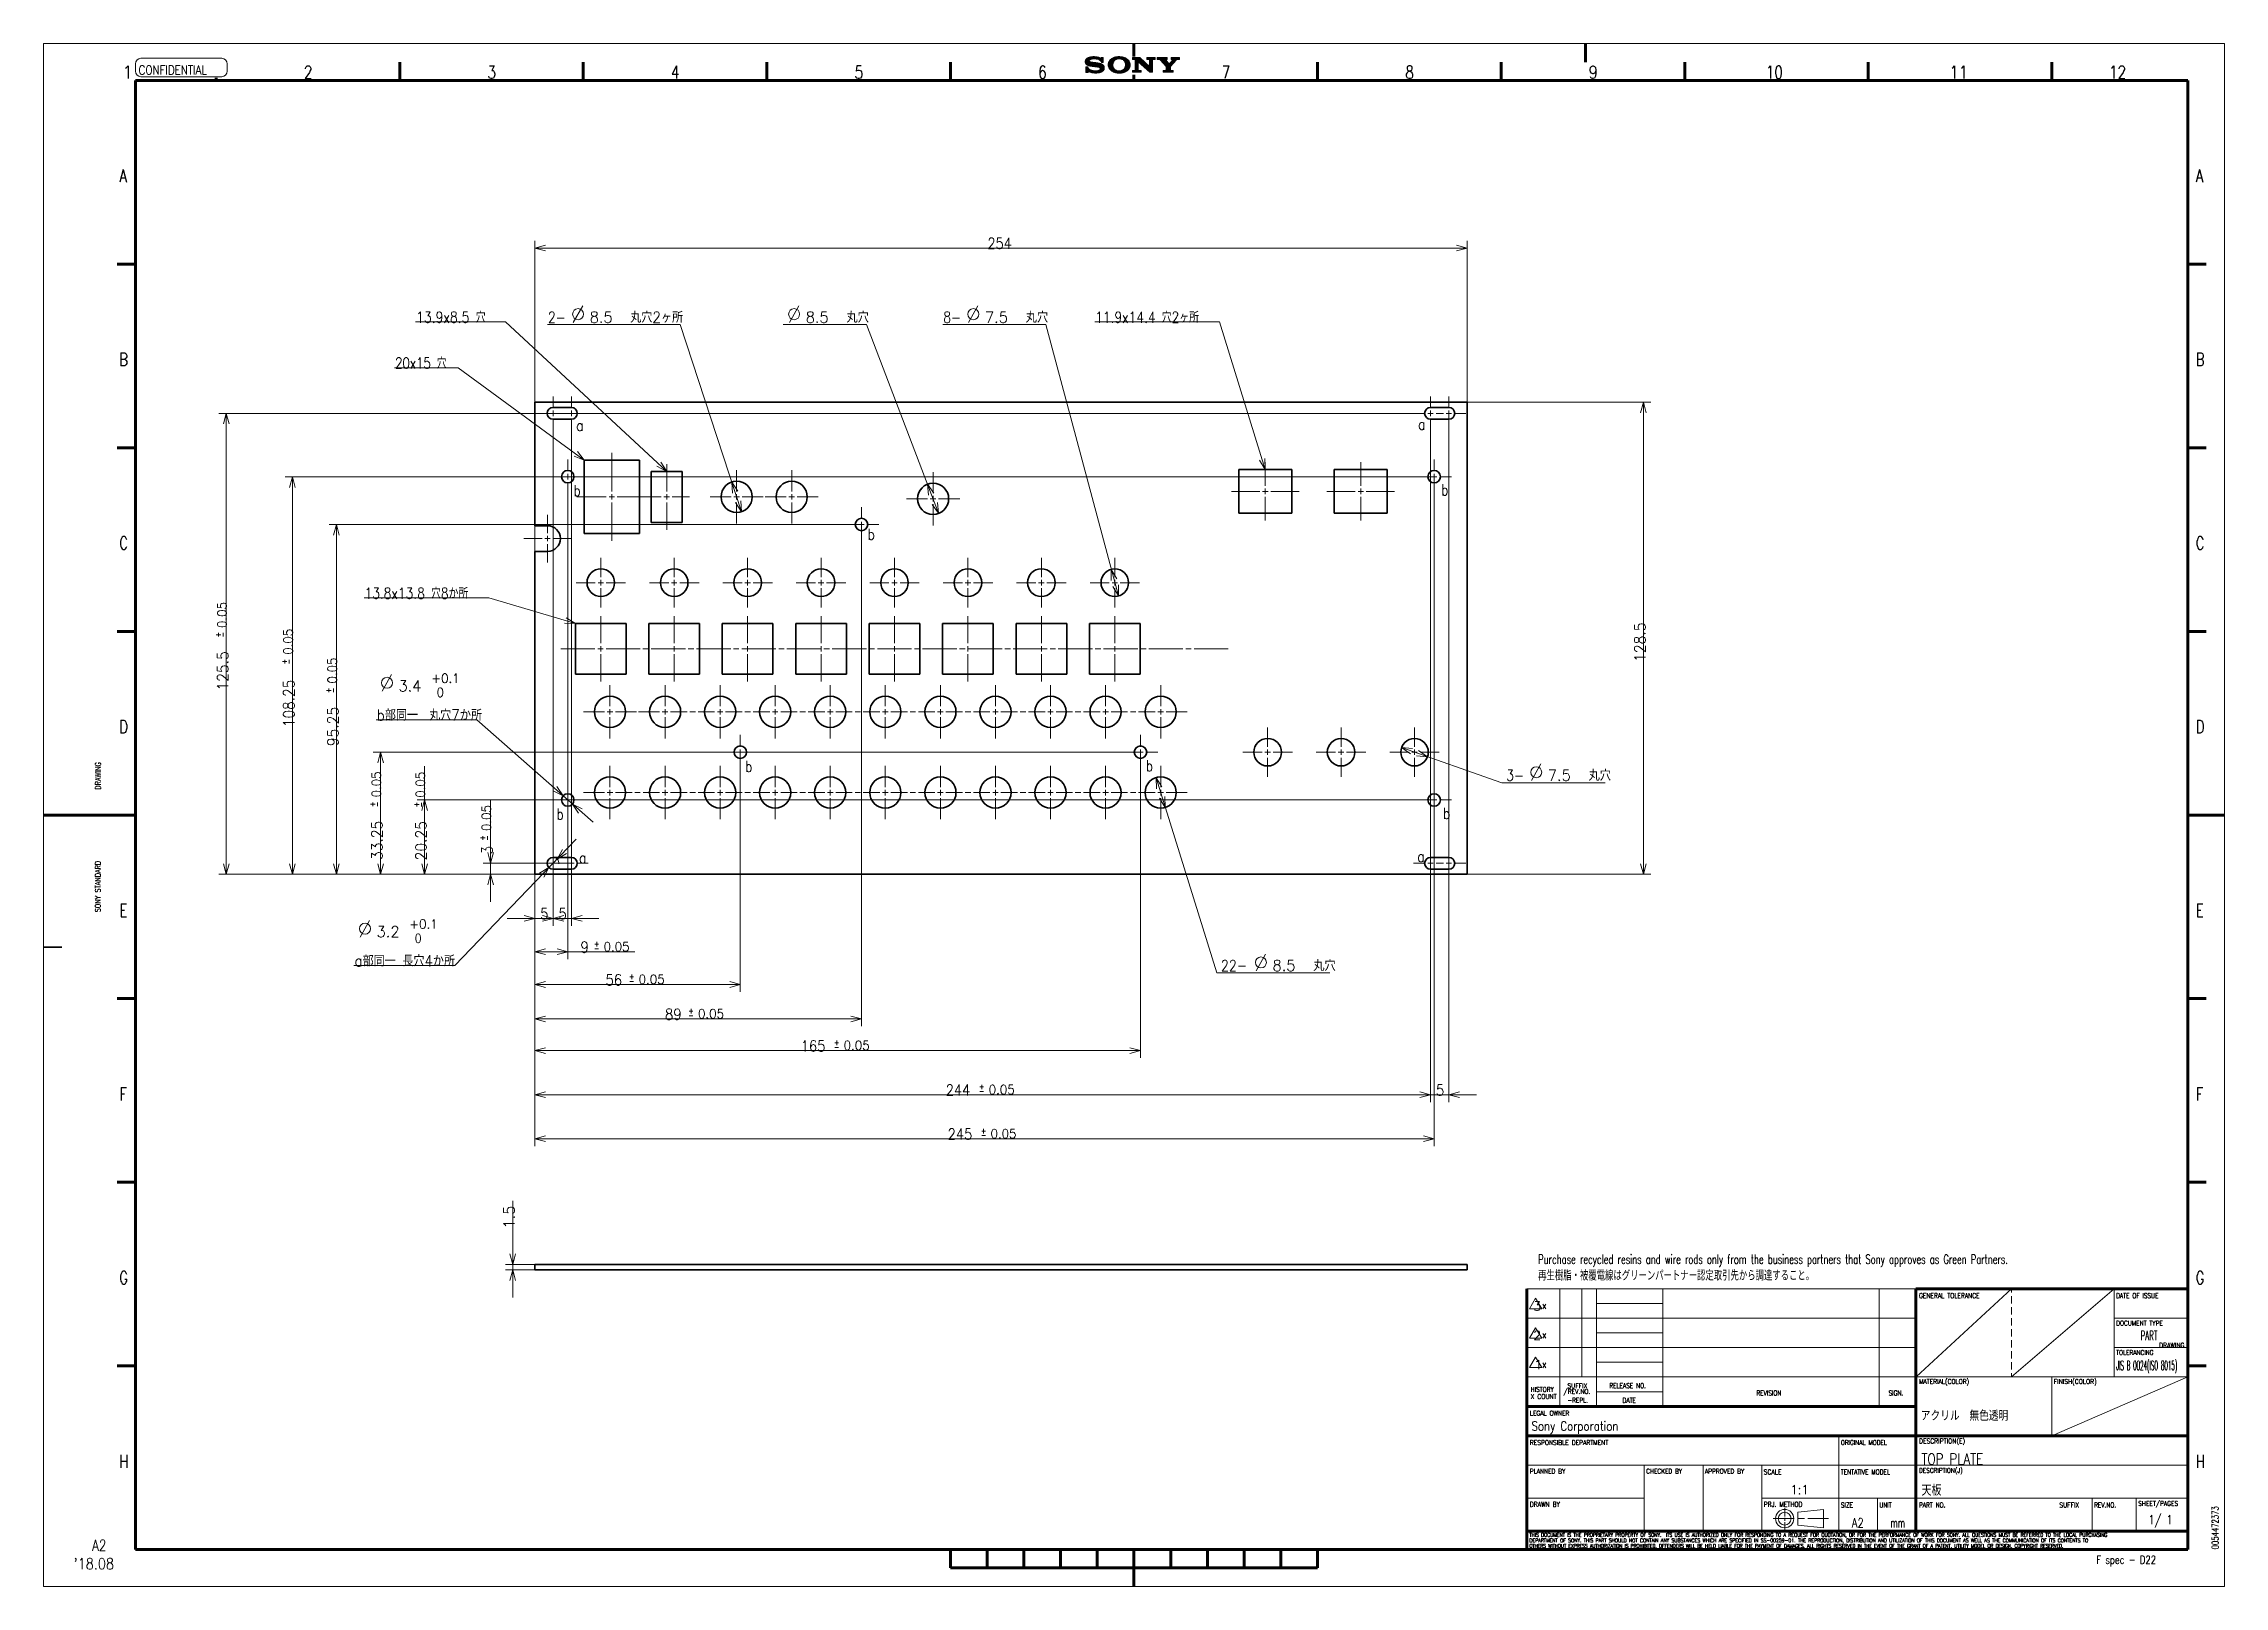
# Paper-space layout 'Sheet 1' of a CAD drawing. Header units: millimetres. Extents: x 0 to 594, y 0 to 420.
import ezdxf

# ---------------------------------------------------------------- set-up
doc = ezdxf.new("R2010")
doc.units = ezdxf.units.MM
doc.layers.add('1', color=7, linetype='Continuous')
doc.styles.add('kanji2', font='simplex.shx', dxfattribs={"bigfont": 'bigfont.shx'})

psp = doc.layouts.new('Sheet 1')

# ---------------------------------------------------------------- texts
at = {"layer": '1', "color": 146, "linetype": 'Continuous', "lineweight": 13, "attachment_point": 7, "line_spacing_factor": 0.903614, "style": 'kanji2'}
for s, insert, char_height in [('\\W1.0062;1', (21.40099, 410.477586), 3.5), ('\\W0.8181;CONFIDENTIAL', (25.8825, 411.555441), 2.5), ('\\W0.7746;2', (70.900016, 410.477586), 3.5), ('\\W0.7746;3', (120.900016, 410.477586), 3.5), ('\\W0.7510;4', (170.900023, 410.477586), 3.5), ('\\W0.7746;5', (220.900039, 410.477586), 3.5), ('\\W0.7746;6', (270.900008, 410.477586), 3.5), ('\\W0.7746;7', (320.900039, 410.477586), 3.5), ('\\W0.7746;8', (370.900039, 410.477586), 3.5), ('\\W0.8012;9', (420.900039, 410.477586), 3.5), ('\\W0.7712;10', (469.10002, 410.477586), 3.5), ('\\W0.8528;11', (519.100051, 410.477586), 3.5), ('\\W0.7712;12', (562.599807, 410.477586), 3.5), ('\\W0.7746;A', (20.614537, 382.277574), 3.5), ('\\W0.7746;A', (586.199538, 382.277574), 3.5), ('\\W0.8639;254', (257.062961, 364.118152), 3), ('\\W0.8242;13.9x8.5 穴', (101.464382, 344.018177), 3), ('\\W0.8180;2-', (137.39307, 344.018177), 3), ('\\W0.9725;8.5', (148.742694, 344.018177), 3), ('\\W0.9137;\u3000丸穴2ヶ所', (156.767109, 344.018177), 3), ('\\W0.9725;8.5', (207.581943, 344.018177), 3), ('\\W0.9276;\u3000丸穴', (215.606357, 344.018177), 3), ('\\W0.8180;8-', (245.050602, 344.018177), 3), ('\\W0.9725;7.5', (256.400211, 344.018177), 3), ('\\W0.9276;\u3000丸穴', (264.424625, 344.018177), 3), ('\\W0.8132;11.9x14.4 穴2ヶ所', (286.455997, 344.018177), 3), ('\\W0.7510;B', (20.614537, 332.277605), 3.5), ('\\W0.7793;20x15 穴', (95.752338, 331.543201), 3), ('\\W0.7510;B', (586.199538, 332.277605), 3.5), ('\\W0.8312;a', (145.052372, 314.565204), 3), ('\\W0.8312;a', (374.374515, 314.875416), 3), ('\\W0.8012;b', (144.361225, 296.835041), 3), ('\\W0.8012;b', (380.682376, 297.023517), 3), ('\\W0.7510;C', (20.614537, 282.277574), 3.5), ('\\W0.8012;b', (224.463642, 284.92696), 3), ('\\W0.7510;C', (586.199538, 282.277574), 3.5), ('\\W0.8132;13.8x13.8 穴8か所', (87.4295, 268.870136), 3), ('\\W0.9605;3.4', (96.701152, 243.652271), 3), ('\\W0.9412;+0.1', (105.649071, 245.978689), 2.5), ('\\W0.8620; 0', (105.649071, 242.103689), 2.5), ('\\W0.9141;b部同一\u3000丸穴7か所', (90.701152, 235.702259), 3), ('\\W0.7510;D', (20.614537, 232.277574), 3.5), ('\\W0.7510;D', (586.199538, 232.277574), 3.5), ('\\W0.8012;b', (191.088687, 221.719349), 3), ('\\W0.8012;b', (300.222873, 221.891651), 3), ('\\W0.8180;3-', (398.37598, 219.311939), 3), ('\\W0.9725;7.5', (409.725589, 219.311939), 3), ('\\W0.9276;\u3000丸穴', (417.750034, 219.311939), 3), ('\\W0.8012;b', (139.725605, 208.740513), 3), ('\\W0.8012;b', (381.170505, 208.927952), 3), ('\\W0.8312;a', (145.827732, 196.853519), 3), ('\\W0.8312;a', (374.161899, 197.21822), 3), ('\\W0.7746;E', (20.614537, 182.27759), 3.5), ('\\W0.8825;5', (135.237781, 181.618168), 3), ('\\W0.8825;5', (140.237781, 181.618168), 3), ('\\W0.7746;E', (586.199538, 182.27759), 3.5), ('\\W0.9725;3.2', (90.701152, 176.736759), 3), ('\\W0.9412;+0.1', (99.649071, 179.063192), 2.5), ('\\W0.8620; 0', (99.649071, 175.188177), 2.5), ('\\W0.9127;9', (146.181446, 172.519962), 3), ('\\W0.9412;0.05', (152.529747, 172.90888), 2.5), ('\\W0.9056;a部同一 長穴4か所', (84.701152, 168.786762), 3), ('\\W0.8745;56', (153.067371, 163.618168), 3), ('\\W0.9412;0.05', (162.090493, 164.007086), 2.5), ('\\W0.8340;22-', (320.704502, 167.518162), 3), ('\\W0.9725;8.5', (334.728916, 167.518162), 3), ('\\W0.9276;\u3000丸穴', (342.75333, 167.518162), 3), ('\\W0.8876;89', (169.23386, 154.237812), 3), ('\\W0.9412;0.05', (178.256966, 154.62673), 2.5), ('\\W0.8720;165', (206.229969, 145.618168), 3), ('\\W0.9412;0.05', (217.927895, 146.007086), 2.5), ('\\W0.7746;F', (20.614537, 132.277574), 3.5), ('\\W0.8639;244', (245.729969, 133.618168), 3), ('\\W0.9412;0.05', (257.42788, 134.007086), 2.5), ('\\W0.8825;5', (379.237796, 133.618168), 3), ('\\W0.7746;F', (586.199538, 132.277574), 3.5), ('\\W0.8720;245', (246.229969, 121.618168), 3), ('\\W0.9412;0.05', (257.92788, 122.007086), 2.5), ('\\W0.6642;Purchase recycled resins and wire rods only from the business partners that Sony approves as Green Partners.', (407.083702, 86.97727), 2.5), ('\\W0.7510;G', (20.614537, 82.277574), 3.5), ('\\W0.6509;再生樹脂・被覆電線はグリーンパートナー認定取引先から調達すること。', (407.083702, 83.242277), 2.5), ('\\W0.7510;G', (586.199538, 82.277574), 3.5), ('\\W0.9904;3', (405.756737, 75.085409), 2.5), ('\\W0.7743;GENERAL TOLERANCE', (510.823935, 78.488812), 1.3), ('\\W0.7909;DATE OF ISSUE', (564.523917, 78.488812), 1.3), ('\\W0.9904;X', (408.220084, 75.525204), 1.3), ('\\W0.7620;DOCUMENT TYPE', (564.523917, 70.988819), 1.3), ('\\W0.9904;2', (405.756737, 67.085409), 2.5), ('\\W0.9904;X', (408.220084, 67.525204), 1.3), ('\\W0.5672;PART', (571.150505, 67.05541), 2.5), ('\\W0.7825;DRAWING', (576.24517, 64.988819), 1.3), ('\\W1.2852;1', (405.756737, 59.085405), 2.5), ('\\W0.9904;X', (408.220084, 59.525208), 1.3), ('\\W0.7931;TOLERANCING', (564.523917, 62.988816), 1.3), ('\\W0.3616;JIS B 0024(ISO 8015)', (564.548943, 58.055414), 2.5), ('\\W0.8031;HISTORY', (405.034537, 52.963814), 1.3), ('\\W0.8176;/REV.NO.', (414.016562, 51.988812), 1.3), ('\\W0.8231;SUFFIX', (415.052482, 53.938813), 1.3), ('\\W0.7931;RELEASE NO.', (426.472831, 53.988816), 1.3), ('\\W0.8116;MATERIAL(COLOR)', (510.823935, 54.688813), 1.3), ('\\W0.8261;FINISH(COLOR)', (547.523917, 54.688813), 1.3), ('\\W0.7647;LEGAL OWNER', (404.823905, 46.488812), 1.3), ('\\W0.7493;X COUNT', (405.034537, 51.013813), 1.3), ('\\W0.7930;-REPL.', (415.052482, 50.038815), 1.3), ('\\W0.7966;DATE', (430.078299, 49.988816), 1.3), ('\\W0.8385;REVISION', (466.516562, 51.988812), 1.3), ('\\W0.8763;SIGN.', (502.560325, 51.988812), 1.3), ('\\W0.8143;アクリル\u3000無色透明', (511.307518, 45.05541), 2.5), ('\\W0.8148;Sony Corporation', (405.284386, 41.55541), 2.5), ('\\W0.7510;H', (20.614537, 32.277574), 3.5), ('\\W0.7761;RESPONSIBLE DEPARTMENT', (404.823905, 38.488816), 1.3), ('\\W0.7936;ORIGINAL MODEL', (489.523887, 38.488816), 1.3), ('\\W0.8266;DESCRIPTION(E)', (510.823935, 38.488816), 1.3), ('\\W0.7869;TOP PLATE', (511.509006, 33.166492), 3), ('\\W0.7510;H', (586.199538, 32.277574), 3.5), ('\\W0.7622;PLANNED BY', (404.823905, 30.688816), 1.3), ('\\W0.7541;CHECKED BY', (436.523917, 30.688816), 1.3), ('\\W0.7609;APPROVED BY', (452.523887, 30.688816), 1.3), ('\\W0.7857;SCALE', (468.523917, 30.488816), 1.3), ('\\W0.7998;TENTATIVE MODEL', (489.523887, 30.488816), 1.3), ('\\W0.8326;DESCRIPTION(J)', (510.823935, 30.488816), 1.3), ('\\W0.9302;1:1', (475.800469, 25.05541), 2.5), ('\\W0.8223;天板', (511.509006, 24.666492), 3), ('\\W0.7467;DRAWN BY', (404.823905, 21.688814), 1.3), ('\\W0.7805;PRJ. METHOD', (468.523917, 21.688814), 1.3), ('\\W0.8447;SIZE', (489.523887, 21.488814), 1.3), ('\\W0.7953;A2', (492.527062, 16.05541), 2.5), ('\\W0.8299;UNIT', (500.023917, 21.488814), 1.3), ('\\W0.7953;PART NO.', (510.823935, 21.488814), 1.3), ('\\W0.8231;SUFFIX', (549.052482, 21.488814), 1.3), ('\\W0.8338;REV.NO.', (558.523917, 21.488814), 1.3), ('\\W0.7724;SHEET/PAGES', (570.523917, 21.488814), 1.3), ('\\W0.7845;1/ 1', (573.304375, 16.05541), 2.5), ('\\W0.7953;A2', (13.202787, 9.684599), 3), ('\\W0.7757;THIS DOCUMENT IS THE PROPRIETARY PROPERTY OF SONY.  ITS USE IS AUTHORIZED ONLY FOR RESPONDING TO A REQUEST FOR QUOTATION, OR FOR THE PERFORMANCE OF WORK FOR SONY. ALL QUESTIONS MUST BE REFERRED TO THE LOCAL PURCHASING', (404.702994, 13.210164), 1), ('\\W0.7850;DEPARTMENT OF SONY. THIS PART SHOULD NOT CONTAIN ANY SUBSTANCES WHICH ARE SPECIFIED IN SS-00259-01. THE REPRODUCTION, DISTRIBUTION AND UTILIZATION OF THIS DOCUMENT AS WELL AS THE COMMUNICATION OF ITS CONTENTS TO ', (404.702994, 11.716165), 1), ('\\W0.6283;mm', (503.027062, 16.05541), 2.5), ("\\W0.8523;'18.08", (8.198063, 4.666493), 3), ('\\W0.7900;OTHERS WITHOUT EXPRESS AUTHORIZATION IS PROHIBITED. OFFENDERS WILL BE HELD LIABLE FOR THE PAYMENT OF DAMAGES. ALL RIGHTS RESERVED IN THE EVENT OF THE GRANT OF A PATENT, UTILITY MODEL OR DESIGN. COPYRIGHT RESERVED.', (404.702994, 10.222164), 1), ('\\W0.7667;F spec - D22', (559.1166, 5.413761), 2.2)]:
    psp.add_mtext(s, dxfattribs=dict(at, insert=insert, char_height=char_height))
at = {"layer": '1', "color": 146, "linetype": 'Continuous', "lineweight": 13, "attachment_point": 7, "rotation": 90, "line_spacing_factor": 0.903614, "style": 'kanji2'}
for s, insert, char_height in [('\\W0.9412;0.05', (49.855773, 260.918195), 2.5), ('\\W0.9242;128.5', (436.293737, 251.699667), 3), ('\\W0.9412;0.05', (67.855773, 253.630597), 2.5), ('\\W0.9242;125.5', (50.293691, 243.866659), 3), ('\\W0.9412;0.05', (79.855773, 245.793179), 2.5), ('\\W0.9137;108.25', (68.293691, 233.904241), 3), ('\\W0.9242;95.25', (80.293691, 228.741644), 3), ('\\W0.7778; DRAWING', (15.564716, 215.98997), 1.5), ('\\W0.9412;0.05', (91.855781, 214.793195), 2.5), ('\\W0.9412;0.05', (103.855773, 214.702618), 2.5), ('\\W0.9242;33.25', (92.293699, 197.741659), 3), ('\\W0.9242;20.25', (104.293691, 197.651098), 3), ('\\W0.9412;0.05', (121.855781, 205.640164), 2.5), ('\\W0.8825;3', (122.293699, 199.287847), 3), ('\\W0.7669;SONY STANDARD', (15.522808, 183.531886), 1.5), ('\\W0.9725;1.5', (128.293691, 97.395834), 3), ('\\W0.7590;0054472373 ', (592.373953, 10.083017), 1.8)]:
    psp.add_mtext(s, dxfattribs=dict(at, insert=insert, char_height=char_height))

# ---------------------------------------------------------------- linework, layer by layer
at = {"layer": '1', "color": 146, "linetype": 'Continuous', "lineweight": 13}
for p, q in [((0, 0), (0, 420)), ((0, 420), (594, 420)), ((26.500492, 416), (48.500492, 416)), ((283.726227, 415.112152), (284.910919, 416.296875)), ((283.727325, 415.173157), (284.824036, 416.269867)), ((283.728607, 415.054688), (284.993866, 416.319946)), ((283.733063, 414.999298), (285.074127, 416.340363)), ((283.733917, 415.239624), (284.732941, 416.238678)), ((283.739624, 414.946014), (285.152313, 416.358673)), ((283.748108, 415.31366), (284.636932, 416.202484)), ((283.748932, 414.895447), (285.228088, 416.374603)), ((283.760498, 414.847168), (285.301788, 416.388397)), ((283.768311, 415.393738), (284.536224, 416.161652)), ((283.773346, 414.80011), (285.373016, 416.399811)), ((283.787354, 414.754272), (285.443787, 416.410675)), ((283.796265, 415.481537), (284.427185, 416.112488)), ((283.802643, 414.709717), (285.513428, 416.420502)), ((283.819702, 414.66687), (285.582703, 416.429871)), ((283.83905, 414.626404), (285.650909, 416.438232)), ((283.852478, 415.597626), (284.284241, 416.029388)), ((283.860382, 414.58786), (285.717438, 416.444916)), ((283.88327, 414.550873), (285.78241, 416.450012)), ((285.049866, 415.657623), (285.846161, 416.453888)), ((285.168884, 415.716766), (285.908875, 416.456757)), ((285.263458, 415.751465), (285.970947, 416.458984)), ((285.350311, 415.778473), (286.032257, 416.460419)), ((285.427338, 415.795624), (286.093018, 416.461304)), ((285.504364, 415.812775), (286.152344, 416.460754)), ((285.577148, 415.825714), (286.210663, 416.459229)), ((285.64975, 415.838409), (286.268524, 416.457184)), ((285.720093, 415.848907), (286.325073, 416.453888)), ((285.788757, 415.857697), (286.3815, 416.45047)), ((285.854553, 415.863678), (286.436707, 416.445801)), ((285.918915, 415.868164), (286.491852, 416.441071)), ((285.982605, 415.871979), (286.545898, 416.435272)), ((286.045288, 415.874786), (286.599976, 416.429443)), ((286.106964, 415.876617), (286.652832, 416.422485)), ((286.167999, 415.877808), (286.705627, 416.415405)), ((286.22757, 415.877472), (286.757202, 416.407104)), ((286.286316, 415.876343), (286.808563, 416.398621)), ((286.34436, 415.874573), (286.858948, 416.38916)), ((286.400848, 415.871185), (286.909027, 416.379364)), ((286.456726, 415.867188), (286.958221, 416.368683)), ((286.511688, 415.862244), (287.007141, 416.357758)), ((286.565643, 415.856384), (287.055389, 416.3461)), ((286.619232, 415.850098), (287.103485, 416.334381)), ((286.671631, 415.842651), (287.150879, 416.321899)), ((286.723907, 415.835052), (287.198242, 416.309418)), ((286.774994, 415.826263), (287.244934, 416.296204)), ((286.825989, 415.817413), (287.291351, 416.282776)), ((286.875946, 415.807526), (287.337524, 416.269104)), ((286.925262, 415.796936), (287.382935, 416.254639)), ((286.973663, 415.785492), (287.428314, 416.240143)), ((287.02124, 415.773193), (287.472656, 416.224609)), ((287.067993, 415.760101), (287.516785, 416.208893)), ((287.114777, 415.747009), (287.560547, 416.19278)), ((287.16153, 415.733887), (287.603821, 416.176208)), ((287.206573, 415.719055), (287.646088, 416.1586)), ((287.251587, 415.704224), (287.688568, 416.141235)), ((287.2966, 415.689362), (287.730713, 416.123535)), ((287.341614, 415.67453), (287.772461, 416.105377)), ((287.384949, 415.65799), (287.813477, 416.086548)), ((287.42691, 415.640076), (287.854309, 416.067474)), ((287.468872, 415.622192), (287.895691, 416.048981)), ((287.510803, 415.604248), (287.93692, 416.030396)), ((287.550201, 415.583771), (287.984009, 416.017609)), ((287.589569, 415.563324), (288.285431, 416.259186)), ((287.628845, 415.542725), (288.345306, 416.259186)), ((287.666199, 415.520203), (288.405151, 416.259186)), ((287.703552, 415.497711), (288.465027, 416.259186)), ((287.740112, 415.474396), (288.524902, 416.259186)), ((287.774261, 415.448669), (288.584747, 416.259186)), ((287.80838, 415.422913), (288.62149, 416.236023)), ((287.839874, 415.394562), (288.62149, 416.176147)), ((287.87088, 415.365723), (288.62149, 416.116302)), ((287.90036, 415.335327), (288.62149, 416.056427)), ((287.928009, 415.303131), (288.62149, 415.996582)), ((287.955078, 415.270325), (288.62149, 415.936707)), ((287.979858, 415.235229), (288.62149, 415.876862)), ((288.004639, 415.200165), (288.62149, 415.816986)), ((288.62149, 416.259186), (288.067291, 416.259186)), ((288.067291, 416.259186), (288.067291, 416.095337)), ((288.067291, 416.100922), (288.225586, 416.259186)), ((288.067291, 416.160767), (288.16571, 416.259186)), ((288.067291, 416.220642), (288.105835, 416.259186)), ((288.62149, 414.904175), (288.62149, 416.259186)), ((289.973297, 414.181335), (292.190369, 416.398407)), ((289.976105, 414.243988), (292.118561, 416.386475)), ((289.976654, 414.124817), (292.262207, 416.4104)), ((289.978912, 414.306671), (292.043304, 416.371094)), ((289.98114, 414.069458), (292.334045, 416.422333)), ((289.98172, 414.369354), (291.962372, 416.350006)), ((289.985626, 414.014069), (292.405029, 416.433472)), ((289.986542, 414.434052), (291.88147, 416.328949)), ((289.990112, 413.958649), (292.470581, 416.439178)), ((289.998718, 413.90744), (292.536133, 416.444824)), ((289.999084, 414.506439), (291.800568, 416.307922)), ((290.009155, 413.858032), (292.601685, 416.450531)), ((290.011658, 414.578857), (291.708954, 416.276154)), ((290.019623, 413.808594), (292.667236, 416.456238)), ((290.0242, 414.651306), (291.616791, 416.243866)), ((290.03006, 413.759186), (292.732788, 416.461914)), ((290.048157, 414.735077), (291.524658, 416.211578)), ((290.075958, 414.822784), (291.41983, 416.166656)), ((290.10376, 414.910461), (291.311676, 416.118378)), ((290.15152, 415.018066), (291.196594, 416.06308)), ((290.201782, 415.128204), (291.064819, 415.991211)), ((290.292389, 415.278656), (290.903961, 415.890198)), ((291.890167, 415.559448), (292.795959, 416.46521)), ((292.045013, 415.654449), (292.855988, 416.465393)), ((292.166138, 415.715668), (292.916016, 416.465546)), ((292.270111, 415.759766), (292.976013, 416.465668)), ((292.364563, 415.794342), (293.036011, 416.465851)), ((292.447906, 415.817871), (293.096008, 416.465973)), ((292.52887, 415.838928), (293.156036, 416.466125)), ((292.603638, 415.853821), (293.211639, 416.461884)), ((292.676666, 415.867004), (293.266479, 416.456818)), ((292.744934, 415.875397), (293.32132, 416.451813)), ((292.812958, 415.883575), (293.37616, 416.446777)), ((292.875885, 415.886658), (293.431, 416.441772)), ((292.938843, 415.88974), (293.48468, 416.435577)), ((292.997894, 415.888916), (293.536652, 416.427673)), ((293.054474, 415.885651), (293.588593, 416.419769)), ((293.110504, 415.881805), (293.640564, 416.411896)), ((293.165161, 415.876617), (293.692505, 416.403961)), ((293.219849, 415.871429), (293.744476, 416.396057)), ((293.272125, 415.863831), (293.796448, 416.388153)), ((293.32309, 415.85495), (293.846344, 416.378204)), ((293.372498, 415.844482), (293.894073, 416.366089)), ((293.420685, 415.832794), (293.941833, 416.353973)), ((293.468475, 415.82074), (293.989563, 416.341827)), ((293.515076, 415.807495), (294.037323, 416.329712)), ((293.560883, 415.793427), (294.085052, 416.317596)), ((293.60614, 415.778778), (294.1315, 416.304138)), ((293.649902, 415.762695), (294.176208, 416.289032)), ((293.693115, 415.746033), (294.220947, 416.273895)), ((293.734528, 415.72757), (294.265686, 416.258759)), ((293.775909, 415.709137), (294.310425, 416.243622)), ((293.815979, 415.689331), (294.355133, 416.228485)), ((293.855591, 415.669067), (294.398895, 416.212372)), ((293.895233, 415.648865), (294.440857, 416.194519)), ((293.932281, 415.626038), (294.48288, 416.176605)), ((293.969055, 415.602936), (294.524841, 416.158752)), ((294.005829, 415.579865), (294.566833, 416.140869)), ((294.041473, 415.555634), (294.608826, 416.122986)), ((294.074493, 415.528809), (294.650818, 416.105133)), ((294.107544, 415.501984), (294.689972, 416.084412)), ((294.140564, 415.475128), (294.728882, 416.063477)), ((294.173584, 415.448303), (294.767792, 416.042511)), ((294.204285, 415.419128), (294.806702, 416.021545)), ((294.234253, 415.389221), (294.845612, 416.00058)), ((294.264221, 415.359344), (294.884491, 415.979614)), ((294.294189, 415.329468), (294.921783, 415.957062)), ((294.321594, 415.296997), (294.957031, 415.932404)), ((294.347778, 415.263306), (294.99231, 415.907806)), ((294.373962, 415.229645), (295.027557, 415.883209)), ((294.397919, 415.193726), (295.062836, 415.858612)), ((294.42099, 415.156921), (295.098083, 415.834015)), ((294.444031, 415.120087), (295.133331, 415.809418)), ((296.583801, 416.200012), (298.551758, 416.200012)), ((296.583801, 415.699799), (296.583801, 416.200012)), ((296.583801, 415.732025), (297.051758, 416.200012)), ((296.583801, 415.791901), (296.991913, 416.200012)), ((296.583801, 415.851746), (296.932037, 416.200012)), ((296.583801, 415.911621), (296.872192, 416.200012)), ((296.583801, 415.971466), (296.812317, 416.200012)), ((296.583801, 416.031342), (296.752472, 416.200012)), ((296.583801, 416.091217), (296.692596, 416.200012)), ((296.583801, 416.151062), (296.632721, 416.200012)), ((296.611389, 415.699799), (297.111633, 416.200012)), ((296.671234, 415.699799), (297.171478, 416.200012)), ((296.73114, 415.699799), (297.231354, 416.200012)), ((296.790985, 415.699799), (297.291229, 416.200012)), ((296.850861, 415.699799), (297.351105, 416.200012)), ((296.910706, 415.699799), (297.41095, 416.200012)), ((296.970581, 415.699799), (297.470825, 416.200012)), ((297.030426, 415.699799), (297.530701, 416.200012)), ((297.090271, 415.699738), (297.590546, 416.200012)), ((297.144073, 415.693695), (297.650421, 416.200012)), ((297.191559, 415.681305), (297.710266, 416.200012)), ((297.232727, 415.662628), (297.770142, 416.200012)), ((297.268097, 415.638092), (297.829987, 416.200012)), ((297.299011, 415.609161), (297.889862, 416.200012)), ((297.324188, 415.574493), (297.949707, 416.200012)), ((297.343109, 415.533508), (298.009583, 416.200012)), ((297.354523, 415.485046), (298.069458, 416.200012)), ((297.358307, 415.009979), (298.54837, 416.200012)), ((297.358307, 415.069824), (298.488495, 416.200012)), ((297.358307, 415.1297), (298.42865, 416.200012)), ((297.358307, 415.189545), (298.368774, 416.200012)), ((297.358307, 415.24942), (298.308899, 416.200012)), ((297.358307, 415.309265), (298.249054, 416.200012)), ((297.358307, 415.369141), (298.189178, 416.200012)), ((297.358307, 415.429016), (298.129333, 416.200012)), ((297.358307, 414.950104), (298.581146, 416.172943)), ((297.358307, 414.890259), (298.612335, 416.144257)), ((297.358307, 414.830383), (298.643494, 416.11554)), ((297.358307, 414.770508), (298.674683, 416.086914)), ((297.358307, 414.710663), (298.705872, 416.058228)), ((297.358307, 414.650787), (298.73703, 416.02951)), ((297.358307, 414.590942), (298.768219, 416.000824)), ((297.358307, 414.531067), (298.799408, 415.972137)), ((297.358307, 414.471222), (298.830566, 415.943451)), ((297.358307, 414.411346), (298.861755, 415.914795)), ((297.358307, 414.351501), (298.892944, 415.886108)), ((298.1185, 415.051819), (298.924133, 415.857422)), ((298.149902, 415.023376), (298.955292, 415.828735)), ((298.181335, 414.994934), (298.986481, 415.800049)), ((301.269501, 413.699707), (298.551758, 416.199982)), ((300.458679, 415.699799), (300.458679, 416.200012)), ((300.458679, 416.200012), (302.783783, 416.200012)), ((300.458679, 415.71579), (300.942902, 416.200012)), ((300.458679, 415.775635), (300.883026, 416.200012)), ((300.458679, 415.83551), (300.823181, 416.200012)), ((300.458679, 415.895386), (300.763306, 416.200012)), ((300.458679, 415.955231), (300.703461, 416.200012)), ((300.458679, 416.015106), (300.643585, 416.200012)), ((300.458679, 416.074951), (300.58374, 416.200012)), ((300.458679, 416.134827), (300.523865, 416.200012)), ((300.458679, 416.194672), (300.46402, 416.200012)), ((300.502533, 415.699799), (301.002777, 416.200012)), ((300.562408, 415.699799), (301.062653, 416.200012)), ((300.622253, 415.699799), (301.122498, 416.200012)), ((300.682129, 415.699799), (301.182373, 416.200012)), ((300.741974, 415.699799), (301.242218, 416.200012)), ((300.801849, 415.699799), (301.302094, 416.200012)), ((300.861694, 415.699799), (301.361969, 416.200012)), ((300.92157, 415.699799), (301.421814, 416.200012)), ((300.981445, 415.699799), (301.481689, 416.200012)), ((301.040741, 415.699219), (301.541534, 416.200012)), ((301.092346, 415.690948), (301.60141, 416.200012)), ((301.135498, 415.674225), (301.661255, 416.200012)), ((301.172272, 415.651184), (301.72113, 416.200012)), ((301.202576, 415.621613), (301.781006, 416.200012)), ((301.225708, 415.584869), (301.840881, 416.200012)), ((301.24234, 415.541626), (301.900726, 416.200012)), ((301.247925, 415.487366), (301.960602, 416.200012)), ((301.248627, 415.428223), (302.020447, 416.200012)), ((301.249359, 415.369049), (302.080322, 416.200012)), ((301.250061, 415.309906), (302.140167, 416.200012)), ((301.250793, 415.250732), (302.200043, 416.200012)), ((301.251495, 415.19162), (302.259918, 416.200012)), ((301.252228, 415.132477), (302.319763, 416.200012)), ((301.25293, 415.073303), (302.379639, 416.200012)), ((301.253632, 415.01413), (302.439484, 416.200012)), ((301.254333, 414.955017), (302.49939, 416.200012)), ((301.255066, 414.895874), (302.559235, 416.200012)), ((301.255768, 414.8367), (302.61911, 416.200012)), ((302.172211, 415.693268), (302.678955, 416.200012)), ((302.238464, 415.699677), (302.738831, 416.200012)), ((302.298431, 415.699799), (302.783783, 416.18512)), ((302.358307, 415.699799), (302.783783, 416.125275)), ((302.418152, 415.699799), (302.783783, 416.065399)), ((302.478027, 415.699799), (302.783783, 416.005554)), ((302.537872, 415.699799), (302.783783, 415.945679)), ((302.597778, 415.699799), (302.783783, 415.885834)), ((302.657623, 415.699799), (302.783783, 415.825958)), ((302.783783, 416.200012), (302.783783, 415.699799)), ((303.274689, 416.200012), (303.274689, 415.699799)), ((306.02887, 416.200012), (303.274689, 416.200012)), ((303.274689, 415.732025), (303.742676, 416.200012)), ((303.274689, 415.791901), (303.682831, 416.200012)), ((303.274689, 415.851746), (303.622955, 416.200012)), ((303.274689, 415.911621), (303.56311, 416.200012)), ((303.274689, 415.971466), (303.503235, 416.200012)), ((303.274689, 416.031342), (303.44339, 416.200012)), ((303.274689, 416.091217), (303.383514, 416.200012)), ((303.274689, 416.151062), (303.323639, 416.200012)), ((303.302307, 415.699799), (303.802551, 416.200012)), ((303.362152, 415.699799), (303.862427, 416.200012)), ((303.422028, 415.699799), (303.922272, 416.200012)), ((303.481903, 415.699799), (303.982147, 416.200012)), ((303.541779, 415.699799), (304.041992, 416.200012)), ((303.601624, 415.699799), (304.101868, 416.200012)), ((303.661499, 415.699799), (304.161743, 416.200012)), ((303.721344, 415.699799), (304.221619, 416.200012)), ((303.781219, 415.699799), (304.281464, 416.200012)), ((303.840027, 415.6987), (304.341339, 416.200012)), ((303.891846, 415.690704), (304.401184, 416.200012)), ((303.939026, 415.678009), (304.46106, 416.200012)), ((303.982483, 415.661591), (304.520905, 416.200012)), ((304.022369, 415.641571), (304.58078, 416.200012)), ((304.059509, 415.618896), (304.640625, 416.200012)), ((304.094299, 415.593842), (304.7005, 416.200012)), ((304.127197, 415.566833), (304.760376, 416.200012)), ((304.159149, 415.53894), (304.820221, 416.200012)), ((304.190308, 415.510223), (304.880096, 416.200012)), ((304.220734, 415.480804), (304.939972, 416.200012)), ((304.249115, 415.44931), (304.999847, 416.200012)), ((304.276947, 415.417297), (305.059692, 416.200012)), ((304.304779, 415.385254), (305.119568, 416.200012)), ((304.332642, 415.35321), (305.179413, 416.200012)), ((304.360443, 415.321198), (305.239288, 416.200012)), ((304.388306, 415.289154), (305.299133, 416.200012)), ((304.416107, 415.257141), (305.359009, 416.200012)), ((304.44397, 415.225098), (305.418854, 416.200012)), ((304.471771, 415.193054), (305.478729, 416.200012)), ((304.499634, 415.161041), (305.538605, 416.200012)), ((304.527435, 415.129028), (305.59848, 416.200012)), ((304.555298, 415.096985), (305.658325, 416.200012)), ((304.583099, 415.064941), (305.718201, 416.200012)), ((304.610962, 415.032898), (305.778046, 416.200012)), ((304.638794, 415.000885), (305.837921, 416.200012)), ((304.666626, 414.968872), (305.897797, 416.200012)), ((304.694458, 414.936829), (305.957642, 416.200012)), ((304.72229, 414.904785), (306.017517, 416.200012)), ((304.750122, 414.872772), (306.02887, 416.15152)), ((304.777954, 414.840759), (306.02887, 416.091644)), ((305.130432, 412.200012), (309.130402, 416.200012)), ((305.696198, 415.699097), (306.02887, 416.031799)), ((305.728638, 412.858093), (309.070557, 416.200012)), ((305.736847, 412.926178), (309.010681, 416.200012)), ((305.737946, 412.987152), (308.950836, 416.200012)), ((305.737946, 413.046997), (308.890961, 416.200012)), ((305.737946, 413.106873), (308.831116, 416.200012)), ((305.737946, 413.166718), (308.77124, 416.200012)), ((305.737946, 413.226593), (308.711365, 416.200012)), ((305.737946, 413.286469), (308.65152, 416.200012)), ((305.737946, 413.346313), (308.591644, 416.200012)), ((305.737946, 413.406189), (308.531799, 416.200012)), ((305.737946, 413.466034), (308.471924, 416.200012)), ((305.737946, 413.525909), (308.412048, 416.200012)), ((305.756714, 415.699799), (306.02887, 415.971924)), ((305.816589, 415.699799), (306.02887, 415.912079)), ((305.876465, 415.699799), (306.02887, 415.852203)), ((306.02887, 416.200012), (306.02887, 415.699799)), ((306.701782, 414.549591), (308.352173, 416.200012)), ((307.048401, 414.956116), (308.292328, 416.200012)), ((307.119781, 416.200012), (307.119781, 415.699799)), ((309.383759, 416.200012), (307.119781, 416.200012)), ((307.119781, 415.74585), (307.573975, 416.200012)), ((307.119781, 415.805695), (307.514099, 416.200012)), ((307.119781, 415.86557), (307.454224, 416.200012)), ((307.119781, 415.925415), (307.394379, 416.200012)), ((307.119781, 415.985291), (307.334503, 416.200012)), ((307.119781, 416.045135), (307.274658, 416.200012)), ((307.119781, 416.105011), (307.214783, 416.200012)), ((307.119781, 416.164886), (307.154938, 416.200012)), ((307.133606, 415.699799), (307.63382, 416.200012)), ((307.193451, 415.699799), (307.693695, 416.200012)), ((307.253326, 415.699799), (307.75354, 416.200012)), ((307.313171, 415.699799), (307.813416, 416.200012)), ((307.373047, 415.699799), (307.873291, 416.200012)), ((307.39505, 415.36261), (308.232452, 416.200012)), ((307.432892, 415.699799), (307.933167, 416.200012)), ((307.487671, 415.694672), (307.993011, 416.200012)), ((307.526306, 415.673462), (308.052887, 416.200012)), ((307.553406, 415.640656), (308.112732, 416.200012)), ((307.564484, 415.591888), (308.172607, 416.200012)), ((308.659241, 415.668976), (309.190277, 416.200012)), ((308.74295, 415.692841), (309.250153, 416.200012)), ((308.809174, 415.699219), (309.310028, 416.200012)), ((308.869629, 415.699799), (309.369873, 416.200012)), ((308.929504, 415.699799), (309.383759, 416.154053)), ((308.989349, 415.699799), (309.383759, 416.094177)), ((309.049225, 415.699799), (309.383759, 416.034332)), ((309.10907, 415.699799), (309.383759, 415.974457)), ((309.168945, 415.699799), (309.383759, 415.914581)), ((309.22879, 415.699799), (309.383759, 415.854736)), ((309.383759, 416.200012), (309.383759, 415.699799)), ((594, 0), (594, 420)), ((25.00049, 414.500031), (25.00049, 412.500031)), ((26.500492, 411), (48.500492, 411)), ((50.000488, 414.500031), (50.000488, 412.500031)), ((283.866577, 413.700562), (283.866577, 412.136841)), ((283.866577, 413.700562), (284.420746, 413.700562)), ((283.866577, 413.157318), (284.409821, 413.700562)), ((283.866577, 413.217163), (284.349976, 413.700562)), ((283.866577, 413.277039), (284.2901, 413.700562)), ((283.866577, 413.336884), (284.230255, 413.700562)), ((283.866577, 413.396759), (284.17038, 413.700562)), ((283.866577, 413.456604), (284.110535, 413.700562)), ((283.866577, 413.516479), (284.050659, 413.700562)), ((283.866577, 413.576355), (283.990784, 413.700562)), ((283.866577, 413.6362), (283.930939, 413.700562)), ((283.866577, 413.696075), (283.871063, 413.700562)), ((283.866577, 413.097443), (284.426239, 413.657074)), ((283.866577, 413.037567), (284.433533, 413.604523)), ((283.866577, 412.977722), (284.444885, 413.55603)), ((283.866577, 412.917847), (284.45752, 413.508789)), ((283.866577, 412.858002), (284.473083, 413.464508)), ((283.866577, 412.798126), (284.48996, 413.421509)), ((283.866577, 412.738281), (284.509247, 413.380951)), ((283.866577, 412.678406), (284.52948, 413.341309)), ((283.866577, 412.618561), (284.552094, 413.304077)), ((283.866577, 412.558685), (284.575439, 413.267578)), ((283.866577, 412.49881), (284.601562, 413.233795)), ((283.866577, 412.438965), (284.627655, 413.200043)), ((283.866577, 412.379059), (284.657104, 413.169586)), ((283.866577, 412.319183), (284.686676, 413.139313)), ((283.866577, 412.259338), (284.717255, 413.110016)), ((283.866577, 412.199463), (284.749603, 413.08252)), ((283.866577, 412.139618), (284.781952, 413.054993)), ((283.866577, 412.136841), (284.484741, 412.136841)), ((283.907898, 414.515656), (284.827148, 415.434875)), ((283.923676, 412.136841), (284.815369, 413.028564)), ((283.934357, 414.482208), (284.805847, 415.353729)), ((283.961212, 414.449219), (284.805847, 415.293854)), ((283.983521, 412.136841), (284.850311, 413.003632)), ((283.988556, 414.416687), (284.815674, 415.243835)), ((284.017883, 414.386169), (284.832031, 415.200317)), ((284.043396, 412.136841), (284.885284, 412.97876)), ((284.047241, 414.355621), (284.853302, 415.161682)), ((284.077118, 414.325653), (284.879486, 415.128052)), ((284.103241, 412.136841), (284.921448, 412.955078)), ((284.109741, 414.298431), (284.910492, 415.099182)), ((284.142365, 414.27121), (284.946411, 415.075256)), ((284.163116, 412.136841), (284.958893, 412.932648)), ((284.175873, 414.244812), (284.984955, 415.053925)), ((284.211243, 414.220367), (285.027069, 415.036194)), ((284.222992, 412.136841), (284.996368, 412.910248)), ((284.246643, 414.195892), (285.071899, 415.021118)), ((284.282867, 412.136841), (284.484741, 412.338745)), ((284.284027, 414.173431), (285.118225, 415.007568)), ((284.322327, 414.151794), (285.167572, 414.99707)), ((284.342712, 412.136841), (284.484741, 412.2789)), ((284.360931, 414.130615), (285.217224, 414.986847)), ((284.400879, 414.110687), (285.268158, 414.977936)), ((284.402588, 412.136841), (284.484741, 412.219025)), ((284.440979, 414.090912), (285.319153, 414.969086)), ((284.462433, 412.136841), (284.484741, 412.15918)), ((284.481873, 414.071899), (285.370819, 414.960907)), ((284.484741, 412.355133), (284.484741, 412.136841)), ((284.523285, 414.053467), (285.422607, 414.952789)), ((284.56543, 414.035767), (285.474792, 414.94516)), ((284.579315, 412.43335), (285.035004, 412.889008)), ((284.608826, 414.019318), (285.527313, 414.937744)), ((284.624817, 412.418945), (285.075531, 412.869659)), ((284.652985, 414.003571), (285.579987, 414.930603)), ((284.666718, 412.401001), (285.116058, 412.850342)), ((284.698029, 413.98877), (285.633057, 414.923828)), ((284.708801, 412.383179), (285.15686, 412.831299)), ((284.743835, 413.974701), (285.686249, 414.917114)), ((284.751312, 412.365875), (285.199707, 412.81427)), ((284.789917, 413.960907), (285.739746, 414.910736)), ((284.793427, 412.348083), (285.242523, 412.797211)), ((284.835968, 412.330811), (285.28537, 412.780182)), ((284.837006, 413.948151), (285.793365, 414.90451)), ((284.878479, 412.313446), (285.330109, 412.765076)), ((284.884277, 413.935547), (285.847137, 414.898438)), ((284.920959, 412.296082), (285.374847, 412.749939)), ((284.932861, 413.924255), (285.901306, 414.892731)), ((284.964417, 412.279663), (285.420349, 412.735535)), ((284.981964, 413.913513), (285.955566, 414.887146)), ((285.008575, 412.263916), (285.4664, 412.721771)), ((285.031921, 413.903595), (286.010101, 414.881775)), ((285.053284, 412.248779), (285.512848, 412.708344)), ((285.082245, 413.894043), (286.064606, 414.876434)), ((285.098114, 412.233795), (285.559448, 412.695099)), ((285.132965, 413.884918), (286.119171, 414.871094)), ((285.143829, 412.219604), (285.607178, 412.682953)), ((285.18399, 413.876068), (286.173706, 414.865814)), ((285.189514, 412.205414), (285.655304, 412.671204)), ((285.235413, 413.867676), (286.22821, 414.860474)), ((285.236084, 412.192169), (285.704651, 412.660706)), ((285.282898, 412.179077), (285.754028, 412.650208)), ((285.286865, 413.859222), (286.282471, 414.854828)), ((285.329865, 412.166199), (285.80426, 412.640594)), ((285.338654, 413.851135), (286.33667, 414.849182)), ((285.377411, 412.1539), (285.854614, 412.631073)), ((285.390503, 413.84317), (286.390686, 414.843353)), ((285.424988, 412.141602), (285.905273, 412.621887)), ((285.442383, 413.835144), (286.444672, 414.837463)), ((285.47287, 412.129608), (285.956451, 412.613159)), ((285.494659, 413.827576), (286.498474, 414.83136)), ((285.520905, 412.117798), (286.008392, 412.605286)), ((285.546936, 413.820007), (286.552216, 414.825256)), ((285.569275, 412.106262), (286.060944, 412.597961)), ((285.599213, 413.812408), (286.605865, 414.819061)), ((285.618073, 412.095215), (286.115082, 412.592255)), ((285.651703, 413.805054), (286.659424, 414.812744)), ((285.667297, 412.084595), (286.169678, 412.586975)), ((285.704376, 413.797852), (286.712891, 414.806366)), ((285.717255, 412.074707), (286.225342, 412.582733)), ((285.75708, 413.79068), (286.766174, 414.799805)), ((285.767273, 412.064819), (286.281525, 412.579071)), ((285.809784, 413.783508), (286.819092, 414.792847)), ((285.818329, 412.05603), (286.338318, 412.576019)), ((285.862732, 413.776611), (286.872009, 414.785858)), ((285.869385, 412.047211), (286.395935, 412.573761)), ((285.916077, 413.77005), (286.924194, 414.778198)), ((285.921234, 412.039185), (286.45401, 412.57196)), ((285.969421, 413.76358), (286.976318, 414.770477)), ((285.973389, 412.031464), (286.513458, 412.571533)), ((286.022766, 413.75705), (287.028046, 414.762329)), ((286.026917, 412.025146), (286.573486, 412.571716)), ((286.076141, 413.750549), (287.079742, 414.75415)), ((286.081299, 412.019684), (286.634827, 412.573212)), ((286.13028, 413.744843), (287.131409, 414.745972)), ((286.136261, 412.014771), (286.697021, 412.5755)), ((286.184448, 413.739136), (287.182953, 414.73764)), ((286.192413, 412.011078), (286.759949, 412.578613)), ((286.238617, 413.733429), (287.234497, 414.729309)), ((286.248749, 412.007538), (286.824524, 412.583313)), ((286.292786, 413.727783), (287.286041, 414.721008)), ((286.306244, 412.005157), (286.889587, 412.588501)), ((286.347046, 413.722137), (287.337097, 414.712189)), ((286.3638, 412.002869), (286.957764, 412.596832)), ((286.401428, 413.716644), (287.387878, 414.703125)), ((286.422302, 412.001495), (287.027313, 412.606506)), ((286.45578, 413.711151), (287.43869, 414.694092)), ((286.480804, 412.000122), (287.098907, 412.618256)), ((286.510162, 413.705658), (287.489471, 414.684998)), ((286.54007, 411.999542), (287.173889, 412.633362)), ((286.56427, 413.699921), (287.538635, 414.674286)), ((286.599976, 411.999603), (287.25296, 412.652527)), ((286.618103, 413.693878), (287.587799, 414.663605)), ((286.660706, 412.000427), (287.338074, 412.677795)), ((286.671967, 413.687866), (287.636993, 414.652893)), ((286.722504, 412.002411), (287.42981, 412.709656)), ((286.7258, 413.681854), (287.684204, 414.640259)), ((286.779205, 413.675385), (287.731415, 414.627594)), ((286.785492, 412.005493), (287.533997, 412.754028)), ((286.832489, 413.668823), (287.778625, 414.61496)), ((286.848419, 412.008545), (288.765228, 413.925385)), ((286.885742, 413.662201), (287.824188, 414.600647)), ((286.912842, 412.013092), (288.785126, 413.885406)), ((286.938568, 413.655182), (287.869354, 414.585968)), ((286.978668, 412.019073), (288.803253, 413.843658)), ((286.991272, 413.648041), (287.91452, 414.571259)), ((287.043915, 413.640778), (287.959686, 414.55658)), ((287.044495, 412.025055), (288.820038, 413.800568)), ((287.096375, 413.633362), (288.002686, 414.539673)), ((287.110321, 412.031006), (288.836823, 413.757507)), ((287.148773, 413.625916), (288.045654, 414.522797)), ((287.180786, 412.041626), (288.850555, 413.711395)), ((287.200867, 413.618164), (288.088623, 414.50589)), ((287.252319, 412.053284), (288.864044, 413.665009)), ((287.253021, 413.610413), (288.130951, 414.488373)), ((287.304108, 413.601654), (288.170837, 414.468414)), ((287.323853, 412.065002), (288.875824, 413.616882)), ((287.355103, 413.592804), (288.210754, 414.448425)), ((287.399017, 412.080231), (288.885376, 413.566589)), ((287.4039, 413.581726), (288.250641, 414.428467)), ((287.452118, 413.570099), (288.289673, 414.407623)), ((287.475433, 412.096832), (288.893768, 413.515106)), ((287.498505, 413.55661), (288.327148, 414.385254)), ((287.543243, 413.541504), (288.364655, 414.362885)), ((287.55188, 412.113403), (288.898438, 413.45993)), ((287.586426, 413.52478), (288.401489, 414.339874)), ((287.626801, 413.50531), (288.436462, 414.314972)), ((287.633209, 412.134857), (288.901917, 413.403564)), ((287.664215, 413.48288), (288.471436, 414.290039)), ((287.699951, 413.45871), (288.50351, 414.262268)), ((287.714569, 412.156342), (288.900421, 413.342194)), ((287.731628, 413.430542), (288.5354, 414.234314)), ((287.761749, 413.400818), (288.565216, 414.204285)), ((287.784607, 413.3638), (288.594421, 414.173584)), ((287.80069, 412.182617), (288.89743, 413.279358)), ((287.803406, 413.322723), (288.623016, 414.142334)), ((287.816498, 413.036499), (288.745361, 413.965363)), ((287.817841, 413.277283), (288.649109, 414.108551)), ((287.827698, 413.227295), (288.675232, 414.074829)), ((287.830872, 413.110748), (288.722626, 414.002472)), ((287.832855, 413.172607), (288.699615, 414.039368)), ((287.888763, 412.210846), (288.889282, 413.211304)), ((287.984436, 412.246643), (288.876587, 413.138794)), ((288.026825, 415.162445), (288.62149, 415.757141)), ((288.048279, 415.124084), (288.62149, 415.697266)), ((288.067993, 415.083923), (288.62149, 415.63739)), ((288.08493, 415.040985), (288.62149, 415.577545)), ((288.085693, 412.288025), (288.857849, 413.06015)), ((288.101868, 414.998047), (288.62149, 415.51767)), ((288.116119, 414.952454), (288.62149, 415.457825)), ((288.129913, 414.906372), (288.62149, 415.397949)), ((288.130554, 414.904175), (288.62149, 414.904175)), ((288.187592, 414.904175), (288.62149, 415.338104)), ((288.199524, 412.34198), (288.827606, 412.970062)), ((288.247437, 414.904175), (288.62149, 415.278229)), ((288.307312, 414.904175), (288.62149, 415.218384)), ((288.339752, 412.422333), (288.772797, 412.855377)), ((288.367188, 414.904175), (288.62149, 415.158508)), ((288.427063, 414.904175), (288.62149, 415.098633)), ((288.486908, 414.904175), (288.62149, 415.038788)), ((288.546783, 414.904175), (288.62149, 414.978912)), ((288.606628, 414.904175), (288.62149, 414.919006)), ((290.041473, 413.710693), (291.534332, 415.203613)), ((290.056549, 413.665924), (291.448303, 415.057709)), ((290.071594, 413.621155), (291.391266, 414.940796)), ((290.0867, 413.576355), (291.349762, 414.839386)), ((290.101776, 413.531555), (291.32254, 414.752319)), ((290.116821, 413.486786), (291.302979, 414.672913)), ((290.136261, 413.44635), (291.288452, 414.598541)), ((290.155884, 413.406097), (291.276672, 414.526886)), ((290.175507, 413.365845), (291.269104, 414.459442)), ((290.195099, 413.325592), (291.261505, 414.391998)), ((290.214722, 413.285339), (291.257599, 414.328217)), ((290.234772, 413.245514), (291.255096, 414.265869)), ((290.259064, 413.209961), (291.254364, 414.205261)), ((290.283386, 413.174408), (291.256134, 414.147125)), ((290.307678, 413.138855), (291.257874, 414.08905)), ((290.332001, 413.103302), (291.263672, 414.034973)), ((290.356293, 413.067749), (291.269684, 413.98111)), ((290.380951, 413.032532), (291.275696, 413.927277)), ((290.409088, 413.000793), (291.28302, 413.874695)), ((290.437225, 412.969086), (291.29306, 413.824921)), ((290.465363, 412.937317), (291.303131, 413.775146)), ((290.4935, 412.905609), (291.313232, 413.725342)), ((290.521637, 412.873871), (291.32431, 413.676605)), ((290.549744, 412.842163), (291.339325, 413.631744)), ((290.580627, 412.813171), (291.35434, 413.586884)), ((290.603149, 415.649261), (290.608551, 415.654694)), ((290.612244, 412.784912), (291.369446, 413.542114)), ((290.643829, 412.756622), (291.388245, 413.501068)), ((290.675415, 412.728363), (291.407043, 413.459991)), ((290.707031, 412.700073), (291.426636, 413.419739)), ((290.738617, 412.671844), (291.447144, 413.380371)), ((290.770752, 412.644104), (291.467682, 413.341034)), ((290.805542, 412.619049), (291.489655, 413.303162)), ((290.840363, 412.593994), (291.51297, 413.266571)), ((290.875183, 412.568939), (291.536255, 413.230011)), ((290.910004, 412.543884), (291.561066, 413.194977)), ((290.944824, 412.518829), (291.587616, 413.161652)), ((290.979614, 412.493835), (291.614197, 413.128357)), ((291.016754, 412.471069), (291.640961, 413.095245)), ((291.05481, 412.449249), (291.670624, 413.065063)), ((291.092896, 412.42746), (291.700256, 413.034851)), ((291.130951, 412.40567), (291.729919, 413.004639)), ((291.169037, 412.383911), (291.761292, 412.976135)), ((291.208221, 412.36319), (291.794037, 412.949036)), ((291.249298, 412.344421), (291.826752, 412.921875)), ((291.290375, 412.325653), (291.860931, 412.89621)), ((291.331451, 412.306885), (291.896637, 412.87204)), ((291.372559, 412.288055), (291.932373, 412.8479)), ((291.414337, 412.269989), (291.969116, 412.824799)), ((291.457794, 412.253601), (292.007568, 412.803375)), ((291.501251, 412.237183), (292.046021, 412.781982)), ((291.544678, 412.220764), (292.084473, 412.760559)), ((291.588135, 412.204346), (292.124512, 412.740723)), ((291.631561, 412.187927), (292.165649, 412.722015)), ((291.675018, 412.171478), (292.206818, 412.703308)), ((291.720734, 412.157349), (292.247955, 412.68457)), ((291.766663, 412.143402), (292.291168, 412.667908)), ((291.812592, 412.129486), (292.335724, 412.652649)), ((291.858521, 412.11554), (292.38031, 412.63736)), ((291.904449, 412.101624), (292.425995, 412.623169)), ((291.950378, 412.087677), (292.473755, 412.611053)), ((291.997925, 412.075378), (292.521515, 412.598938)), ((292.047119, 412.064697), (292.570709, 412.588287)), ((292.096344, 412.054077), (292.621185, 412.578888)), ((292.145569, 412.043396), (292.671661, 412.569489)), ((292.194794, 412.032776), (292.72464, 412.562622)), ((292.246735, 412.024902), (292.778473, 412.55658)), ((292.29895, 412.017212), (292.832794, 412.551086)), ((292.351166, 412.009552), (292.890564, 412.548981)), ((292.4039, 412.002441), (292.948334, 412.546875)), ((292.457733, 411.996399), (293.009033, 412.547699)), ((292.511536, 411.990326), (293.071472, 412.550262)), ((292.565338, 411.984283), (293.135468, 412.554382)), ((292.619904, 411.979004), (293.203186, 412.562286)), ((292.676422, 411.975647), (293.272552, 412.571747)), ((292.73291, 411.97226), (293.347107, 412.586456)), ((292.789429, 411.968903), (293.424408, 412.603882)), ((292.846313, 411.965942), (293.508484, 412.628113)), ((292.906464, 411.966217), (293.596008, 412.655792)), ((292.966614, 411.966522), (293.691864, 412.691772)), ((293.026794, 411.966797), (293.798309, 412.738342)), ((293.086945, 411.967133), (293.925537, 412.805695)), ((293.150482, 411.970764), (294.108459, 412.928772)), ((293.214325, 411.974792), (295.897308, 414.657745)), ((293.278198, 411.97876), (295.907288, 414.60788)), ((293.342041, 411.982758), (295.917297, 414.558014)), ((293.408875, 411.989716), (295.927277, 414.508118)), ((293.476959, 411.997925), (295.937286, 414.458282)), ((293.545074, 412.006195), (295.940552, 414.401672)), ((293.613159, 412.014435), (295.943817, 414.345093)), ((293.686462, 412.027863), (295.947083, 414.288483)), ((293.760284, 412.041809), (295.950348, 414.231842)), ((293.834106, 412.055786), (295.952576, 414.174255)), ((293.910248, 412.072052), (295.947296, 414.1091)), ((293.99173, 412.093689), (295.942017, 414.043945)), ((294.073212, 412.115295), (295.936707, 413.97879)), ((294.155304, 412.137512), (295.929199, 413.911407)), ((294.249054, 412.171417), (295.911346, 413.833679)), ((294.337555, 413.157898), (295.887329, 414.707642)), ((294.342804, 412.205292), (295.893524, 413.756012)), ((294.436584, 412.239197), (295.875671, 413.678284)), ((294.452789, 413.332977), (295.875427, 414.755585)), ((294.464813, 415.081024), (295.166107, 415.782318)), ((294.485565, 415.04187), (295.198212, 415.754578)), ((294.506317, 415.002777), (295.230286, 415.726776)), ((294.516022, 413.456024), (295.859375, 414.799408)), ((294.52478, 414.961395), (295.26239, 415.699005)), ((294.542969, 414.919708), (295.294495, 415.671265)), ((294.550659, 412.293427), (295.842529, 413.585297)), ((294.561005, 413.560883), (295.843353, 414.843231)), ((294.561157, 414.878052), (295.326599, 415.643494)), ((294.576782, 414.833801), (295.357086, 415.614136)), ((294.592255, 414.789398), (295.386322, 415.583496)), ((294.595428, 413.655182), (295.827301, 414.887054)), ((294.606201, 414.743469), (295.415558, 415.552856)), ((294.618195, 414.695618), (295.444794, 415.522217)), ((294.619781, 413.73938), (295.811279, 414.930878)), ((294.630157, 414.647736), (295.47403, 415.491608)), ((294.635284, 413.814758), (295.795227, 414.974701)), ((294.638824, 414.596527), (295.50293, 415.460632)), ((294.645782, 413.885132), (295.778931, 415.01828)), ((294.646942, 414.5448), (295.528229, 415.426056)), ((294.65506, 414.493042), (295.553528, 415.39151)), ((294.655823, 413.955017), (295.757996, 415.05722)), ((294.660065, 414.438171), (295.578827, 415.356934)), ((294.661682, 414.020752), (295.737061, 415.09613)), ((294.664948, 414.383209), (295.604126, 415.322388)), ((294.667542, 414.086487), (295.716095, 415.135071)), ((294.668854, 414.327209), (295.629425, 415.287811)), ((294.670471, 414.149231), (295.69516, 415.173981)), ((294.670532, 412.353424), (295.806976, 413.489868)), ((294.670898, 414.269409), (295.65329, 415.251801)), ((294.671783, 414.21048), (295.674225, 415.21286)), ((294.790375, 412.413422), (295.764923, 413.387939)), ((294.947235, 412.510406), (295.68985, 413.253021)), ((295.122559, 412.625854), (295.590668, 413.093964)), ((297.089233, 415.699799), (296.583801, 415.699799)), ((296.612885, 412.200012), (296.612885, 412.699799)), ((296.612885, 412.699799), (297.126343, 412.699799)), ((296.612885, 412.229156), (297.083466, 412.699799)), ((296.612885, 412.289032), (297.023621, 412.699799)), ((296.612885, 412.348877), (296.963745, 412.699799)), ((296.612885, 412.408752), (296.9039, 412.699799)), ((296.612885, 412.468597), (296.844025, 412.699799)), ((296.612885, 412.528473), (296.78418, 412.699799)), ((296.612885, 412.588318), (296.724304, 412.699799)), ((296.612885, 412.648193), (296.664459, 412.699799)), ((298.915405, 412.200012), (296.612885, 412.200012)), ((296.643585, 412.200012), (297.14444, 412.700867)), ((296.703461, 412.200012), (297.212036, 412.708588)), ((296.763306, 412.200012), (298.115448, 413.552155)), ((296.823181, 412.200012), (298.115448, 413.492279)), ((296.883057, 412.200012), (298.115448, 413.432404)), ((296.942932, 412.200012), (298.115448, 413.372528)), ((297.002777, 412.200012), (298.115448, 413.312653)), ((297.062653, 412.200012), (298.115417, 413.252808)), ((297.122498, 412.200012), (298.115417, 413.192932)), ((297.182373, 412.200012), (298.115417, 413.133087)), ((297.242218, 412.200012), (298.115417, 413.073212)), ((297.302094, 412.200012), (298.115417, 413.013367)), ((297.346283, 412.842834), (298.115448, 413.61203)), ((297.356689, 412.913116), (298.115448, 413.671875)), ((297.358307, 412.949768), (297.358307, 415.449554)), ((297.358307, 414.291626), (298.115509, 415.048828)), ((297.358307, 414.23175), (298.115509, 414.988922)), ((297.358307, 414.171844), (298.115509, 414.929077)), ((297.358307, 414.112), (298.115509, 414.869202)), ((297.358307, 414.052124), (298.115509, 414.809326)), ((297.358307, 413.992279), (298.115509, 414.749481)), ((297.358307, 413.932404), (298.115509, 414.689606)), ((297.358307, 413.872559), (298.115509, 414.629761)), ((297.358307, 413.812683), (298.115509, 414.569885)), ((297.358307, 413.752838), (298.115509, 414.509979)), ((297.358307, 413.692963), (298.115479, 414.450134)), ((297.358307, 413.633087), (298.115479, 414.390259)), ((297.358307, 413.573242), (298.115479, 414.330414)), ((297.358307, 413.513367), (298.115479, 414.270538)), ((297.358307, 413.453522), (298.115479, 414.210693)), ((297.358307, 413.393646), (298.115479, 414.150818)), ((297.358307, 413.333801), (298.115479, 414.090942)), ((297.358307, 413.273926), (298.115448, 414.031097)), ((297.358307, 413.214081), (298.115448, 413.971191)), ((297.358307, 413.154205), (298.115448, 413.911316)), ((297.358307, 413.09433), (298.115448, 413.851471)), ((297.358307, 413.034485), (298.115448, 413.791595)), ((297.358307, 412.974609), (298.115448, 413.73175)), ((297.361938, 412.200012), (298.115417, 412.953491)), ((297.421814, 412.200012), (298.118652, 412.896851)), ((297.481689, 412.200012), (298.127197, 412.845551)), ((297.541534, 412.200012), (298.141479, 412.799957)), ((297.60141, 412.200012), (298.165283, 412.763916)), ((297.661285, 412.200012), (298.197174, 412.735962)), ((297.72113, 412.200012), (298.236755, 412.715668)), ((297.781006, 412.200012), (298.285828, 412.704834)), ((297.840881, 412.200012), (298.340973, 412.700104)), ((297.900726, 412.200012), (298.400482, 412.699799)), ((297.960602, 412.200012), (298.460358, 412.699799)), ((298.020447, 412.200012), (298.520203, 412.699799)), ((298.080322, 412.200012), (298.580078, 412.699799)), ((298.115509, 415.054504), (298.115417, 412.949768)), ((301.269592, 412.200012), (298.115509, 415.054504)), ((298.140167, 412.200012), (298.639923, 412.699799)), ((298.200043, 412.200012), (298.699799, 412.699799)), ((298.212769, 414.966492), (299.01767, 415.771362)), ((298.244202, 414.938049), (299.048828, 415.742645)), ((298.259888, 412.200012), (298.759674, 412.699799)), ((298.275604, 414.909607), (299.080017, 415.71402)), ((298.307037, 414.881165), (299.111206, 415.685303)), ((298.319763, 412.200012), (298.81955, 412.699799)), ((298.33847, 414.852692), (299.142365, 415.656616)), ((298.347412, 412.699799), (298.915405, 412.699799)), ((298.369904, 414.824249), (299.173553, 415.62793)), ((298.379639, 412.200012), (298.879395, 412.699799)), ((298.401306, 414.795807), (299.204742, 415.599243)), ((298.432739, 414.767365), (299.235901, 415.570557)), ((298.439514, 412.200012), (298.915405, 412.675934)), ((298.464172, 414.738922), (299.26709, 415.541901)), ((298.495575, 414.710541), (299.298279, 415.513214)), ((298.499359, 412.200012), (298.915405, 412.616058)), ((298.527008, 414.682098), (299.329468, 415.484528)), ((298.558441, 414.653656), (299.360626, 415.455841)), ((298.559235, 412.200012), (298.915405, 412.556213)), ((298.589874, 414.625214), (299.391815, 415.427155)), ((298.61908, 412.200012), (298.915405, 412.496338)), ((298.621277, 414.596771), (299.423004, 415.398438)), ((298.65271, 414.568329), (299.454163, 415.369751)), ((298.678955, 412.200012), (298.915405, 412.436493)), ((298.684113, 414.539886), (299.485352, 415.341125)), ((298.715576, 414.511444), (299.516541, 415.312408)), ((298.738831, 412.200012), (298.915405, 412.376617)), ((298.746979, 414.483002), (299.547699, 415.283722)), ((298.778412, 414.454559), (299.578888, 415.255035)), ((298.798676, 412.200012), (298.915405, 412.316772)), ((298.809814, 414.426117), (299.610077, 415.226349)), ((298.841248, 414.397675), (299.641235, 415.197662)), ((298.858551, 412.200012), (298.915405, 412.256897)), ((298.872681, 414.369263), (299.672424, 415.169006)), ((298.904114, 414.34082), (299.703583, 415.14032)), ((298.915405, 412.699799), (298.915405, 412.200012)), ((298.935516, 414.312378), (299.734802, 415.111633)), ((298.966949, 414.283936), (299.765961, 415.082947)), ((298.998383, 414.255493), (299.797119, 415.05423)), ((299.029785, 414.227051), (299.828339, 415.025543)), ((299.061218, 414.198608), (299.859497, 414.996857)), ((299.092651, 414.170166), (299.890686, 414.968201)), ((299.124084, 414.141724), (299.921844, 414.939514)), ((299.155487, 414.113281), (299.953033, 414.910828)), ((299.18692, 414.084839), (299.984222, 414.882141)), ((299.218353, 414.056396), (300.015381, 414.853455)), ((299.249786, 414.027954), (300.04657, 414.824768)), ((299.281189, 413.999542), (300.077759, 414.796112)), ((299.312622, 413.9711), (300.108917, 414.767426)), ((299.344055, 413.942657), (300.140106, 414.738739)), ((299.375458, 413.914215), (300.171295, 414.710052)), ((299.406891, 413.885773), (300.202484, 414.681335)), ((299.438324, 413.85733), (300.233643, 414.652649)), ((299.469727, 413.828888), (300.264832, 414.623962)), ((299.50116, 413.800446), (300.296021, 414.595306)), ((299.532593, 413.772003), (300.327179, 414.56662)), ((299.563995, 413.743561), (300.358368, 414.537933)), ((299.595428, 413.715118), (300.389557, 414.509247)), ((299.626862, 413.686676), (300.420715, 414.48056)), ((299.658295, 413.658264), (300.451904, 414.451874)), ((299.689697, 413.629822), (300.483093, 414.423218)), ((299.72113, 413.601379), (300.514252, 414.394531)), ((299.752563, 413.572937), (300.545441, 414.365845)), ((299.783997, 413.544495), (300.57663, 414.337128)), ((299.815399, 413.516052), (300.607819, 414.308441)), ((299.846832, 413.48761), (300.638977, 414.279755)), ((299.878265, 413.459167), (300.670166, 414.251068)), ((299.909668, 413.430725), (300.701355, 414.222412)), ((299.941101, 413.402283), (300.732513, 414.193726)), ((299.972534, 413.37384), (300.763702, 414.165039)), ((300.003967, 413.345398), (300.794891, 414.136353)), ((300.03537, 413.317017), (300.82605, 414.107666)), ((300.066803, 413.288574), (300.857239, 414.078979)), ((300.098206, 413.260132), (300.888428, 414.050323)), ((300.129669, 413.231689), (300.919586, 414.021637)), ((300.161072, 413.203247), (300.950775, 413.99292)), ((300.192505, 413.174805), (300.981934, 413.964233)), ((300.223907, 413.146362), (301.013153, 413.935547)), ((300.255371, 413.11792), (301.044312, 413.90686)), ((300.286774, 413.089478), (301.07547, 413.878174)), ((300.318207, 413.061035), (301.106689, 413.849518)), ((300.349609, 413.032593), (301.137848, 413.820831)), ((300.381042, 413.00415), (301.169037, 413.792145)), ((300.412476, 412.975739), (301.200195, 413.763458)), ((300.443878, 412.947296), (301.231384, 413.734772)), ((300.458679, 415.699799), (301.018677, 415.699799)), ((300.475311, 412.918854), (301.262573, 413.706055)), ((300.506744, 412.890411), (302.035706, 414.419373)), ((300.538177, 412.861969), (302.036438, 414.36026)), ((300.56958, 412.833527), (302.03717, 414.301086)), ((300.601013, 412.805084), (302.037903, 414.241974)), ((300.632446, 412.776642), (302.038635, 414.1828)), ((300.663879, 412.748199), (302.039337, 414.123688)), ((300.695282, 412.719757), (302.04007, 414.064545)), ((300.726715, 412.691315), (302.040833, 414.005432)), ((300.758148, 412.662872), (302.041534, 413.946289)), ((300.789581, 412.63446), (302.042267, 413.887146)), ((300.820984, 412.606018), (302.042999, 413.828033)), ((300.852417, 412.577576), (302.043732, 413.76886)), ((300.88385, 412.549133), (302.044464, 413.709747)), ((300.915253, 412.520691), (302.045166, 413.650574)), ((300.946686, 412.492249), (302.045898, 413.591461)), ((300.978088, 412.463806), (302.046631, 413.532349)), ((301.009521, 412.435364), (302.047363, 413.473206)), ((301.040955, 412.406921), (302.048096, 413.414062)), ((301.072388, 412.378479), (302.048828, 413.354919)), ((301.10379, 412.350037), (302.04953, 413.295807)), ((301.135223, 412.321594), (302.050293, 413.236633)), ((301.166656, 412.293152), (302.050995, 413.177521)), ((301.19809, 412.26474), (302.051727, 413.118408)), ((301.229492, 412.236298), (302.05246, 413.059235)), ((301.269501, 413.699707), (301.247772, 415.501068)), ((301.2565, 414.777557), (302.026794, 415.547852)), ((301.257202, 414.718384), (302.023529, 415.484741)), ((301.257935, 414.659271), (302.023346, 415.424652)), ((301.258636, 414.600098), (302.024078, 415.36554)), ((301.259338, 414.540955), (302.024811, 415.306396)), ((301.26004, 414.481781), (302.025513, 415.247253)), ((301.260773, 414.422638), (302.026245, 415.188141)), ((301.260925, 412.207855), (302.053192, 413.000122)), ((301.261475, 414.363525), (302.026978, 415.128998)), ((301.262207, 414.304352), (302.02771, 415.069885)), ((301.262909, 414.245209), (302.028442, 415.010712)), ((301.263611, 414.186035), (302.029175, 414.951599)), ((301.264343, 414.126923), (302.029877, 414.892426)), ((301.265045, 414.067749), (302.03064, 414.833313)), ((301.265778, 414.008606), (302.031342, 414.7742)), ((301.266479, 413.949432), (302.032074, 414.715027)), ((301.267212, 413.890289), (302.032806, 414.655914)), ((301.267914, 413.831177), (302.033508, 414.596771)), ((301.268616, 413.772003), (302.034271, 414.537659)), ((301.269318, 413.71286), (302.035004, 414.478485)), ((302.063049, 412.200043), (301.269592, 412.200012)), ((301.312958, 412.200012), (302.053925, 412.940979)), ((301.372833, 412.200012), (302.054657, 412.881836)), ((301.432678, 412.200012), (302.055359, 412.822693)), ((301.492554, 412.200012), (302.056091, 412.76358)), ((301.552429, 412.200012), (302.056824, 412.704468)), ((301.612305, 412.200043), (302.057556, 412.645294)), ((301.67215, 412.200043), (302.058289, 412.586182)), ((301.732025, 412.200043), (302.059021, 412.527008)), ((301.79187, 412.200043), (302.059753, 412.467896)), ((301.851746, 412.200043), (302.060486, 412.408752)), ((301.911621, 412.200043), (302.061188, 412.349609)), ((301.971497, 412.200043), (302.06192, 412.290497)), ((302.023041, 415.449554), (302.063049, 412.200043)), ((302.031342, 412.200043), (302.062653, 412.231354)), ((302.244873, 415.699799), (302.783783, 415.699799)), ((302.717499, 415.699799), (302.783783, 415.766083)), ((302.777344, 415.699799), (302.783783, 415.706238)), ((303.831055, 415.699799), (303.274689, 415.699799)), ((305.737885, 413.736084), (304.228088, 415.47348)), ((304.805786, 414.808716), (305.606415, 415.609344)), ((304.833618, 414.776672), (305.621155, 415.56424)), ((304.86145, 414.744629), (305.647308, 415.530487)), ((304.889282, 414.712616), (305.674286, 415.497589)), ((304.917114, 414.680603), (305.701233, 415.464722)), ((304.944946, 414.64856), (305.72821, 415.431824)), ((304.972809, 414.616516), (305.755188, 415.398895)), ((304.988129, 412.699799), (305.505951, 412.699799)), ((304.988129, 412.200012), (304.988129, 412.699799)), ((304.988129, 412.237335), (305.450562, 412.699799)), ((304.988129, 412.297211), (305.390717, 412.699799)), ((304.988129, 412.357056), (305.330841, 412.699799)), ((304.988129, 412.416931), (305.270996, 412.699799)), ((304.988129, 412.476776), (305.211121, 412.699799)), ((304.988129, 412.536652), (305.151276, 412.699799)), ((304.988129, 412.596527), (305.0914, 412.699799)), ((304.988129, 412.656372), (305.031555, 412.699799)), ((304.988129, 412.200012), (307.705963, 412.200012)), ((305.00061, 414.584473), (305.782166, 415.366028)), ((305.010681, 412.200012), (305.510803, 412.700104)), ((305.028473, 414.55249), (305.809113, 415.33313)), ((305.056274, 414.520447), (305.83609, 415.300262)), ((305.070557, 412.200012), (305.576721, 412.706146)), ((305.084137, 414.488403), (305.863068, 415.267365)), ((305.111969, 414.45636), (305.890045, 415.234436)), ((305.139801, 414.424316), (305.917023, 415.201599)), ((305.167633, 414.392334), (305.94397, 415.168671)), ((305.190277, 412.200012), (308.209961, 415.219696)), ((305.195465, 414.360291), (305.970947, 415.135803)), ((305.223297, 414.328247), (305.997925, 415.102905)), ((305.250153, 412.200012), (307.81665, 414.76651)), ((305.251129, 414.296204), (306.024902, 415.070007)), ((305.278961, 414.264221), (306.05188, 415.03714)), ((305.306793, 414.232178), (306.078857, 415.004211)), ((305.310028, 412.200012), (307.42334, 414.313385)), ((305.334625, 414.200134), (306.105835, 414.971313)), ((305.362457, 414.168091), (306.132782, 414.938446)), ((305.369873, 412.200012), (307.03006, 413.860229)), ((305.390289, 414.136108), (306.15976, 414.905548)), ((305.418121, 414.104065), (306.186737, 414.872681)), ((305.429749, 412.200012), (306.937958, 413.708252)), ((305.445953, 414.072021), (306.213715, 414.839752)), ((305.473785, 414.039978), (306.240692, 414.806854)), ((305.489594, 412.200012), (306.937958, 413.648407)), ((305.501617, 414.007935), (306.26767, 414.773987)), ((305.529449, 413.975952), (306.294647, 414.741089)), ((305.549469, 412.200012), (306.937958, 413.588531)), ((305.557312, 413.943909), (306.321594, 414.708221)), ((305.585144, 413.911865), (306.348572, 414.675323)), ((305.609314, 412.200012), (306.937958, 413.528687)), ((305.612976, 413.879822), (306.375549, 414.642395)), ((305.633179, 415.547699), (306.574249, 414.400116)), ((305.640808, 413.847839), (306.402527, 414.609528)), ((305.66864, 413.815796), (306.429504, 414.57663)), ((305.669189, 412.200012), (306.937958, 413.468811)), ((305.696472, 413.783752), (306.456482, 414.543732)), ((305.715393, 415.699799), (306.02887, 415.699799)), ((305.724304, 413.751709), (306.483429, 414.510864)), ((305.729034, 412.200012), (306.937958, 413.408936)), ((305.737946, 413.705475), (306.510406, 414.477936)), ((305.737946, 413.64563), (306.537384, 414.445068)), ((305.737946, 413.585754), (306.564362, 414.41217)), ((305.737946, 413.73587), (305.737946, 412.949738)), ((305.78891, 412.200012), (306.937958, 413.34906)), ((305.848785, 412.200012), (306.937958, 413.289185)), ((305.908661, 412.200012), (306.937958, 413.229309)), ((305.93631, 415.699799), (306.02887, 415.792358)), ((305.968506, 412.200012), (306.937958, 413.169464)), ((305.996185, 415.699799), (306.02887, 415.732483)), ((306.028381, 412.200012), (306.937958, 413.109589)), ((306.088226, 412.200012), (306.937958, 413.049744)), ((306.148102, 412.200012), (306.937958, 412.989868)), ((306.207977, 412.200012), (306.938721, 412.930786)), ((306.267822, 412.200012), (306.944092, 412.876282)), ((306.327698, 412.200012), (306.954529, 412.826874)), ((306.387543, 412.200012), (306.972229, 412.784698)), ((306.447418, 412.200012), (306.999939, 412.752533)), ((306.507263, 412.200012), (307.034515, 412.727264)), ((306.567139, 412.200012), (307.077301, 412.710175)), ((306.574249, 414.400055), (307.525543, 415.515686)), ((306.627014, 412.200012), (307.129333, 412.702362)), ((306.68689, 412.200012), (307.186646, 412.699799)), ((306.746735, 412.200012), (307.24649, 412.699799)), ((306.80661, 412.200012), (307.306366, 412.699799)), ((306.866455, 412.200012), (307.366211, 412.699799)), ((306.926331, 412.200012), (307.426086, 412.699799)), ((306.937958, 412.949768), (306.937958, 413.754242)), ((308.491455, 415.543976), (306.937988, 413.75415)), ((306.986206, 412.200012), (307.485931, 412.699799)), ((307.046051, 412.200012), (307.545807, 412.699799)), ((307.105927, 412.200012), (307.605682, 412.699799)), ((307.444153, 415.699799), (307.119781, 415.699799)), ((307.165771, 412.200012), (307.665527, 412.699799)), ((307.169952, 412.699799), (307.705963, 412.699799)), ((307.225647, 412.200012), (307.705963, 412.680298)), ((307.285492, 412.200012), (307.705963, 412.620453)), ((307.345398, 412.200012), (307.705963, 412.560577)), ((307.405243, 412.200012), (307.705963, 412.500732)), ((307.465118, 412.200012), (307.705963, 412.440857)), ((307.524963, 412.200012), (307.705963, 412.381012)), ((307.584839, 412.200012), (307.705963, 412.321136)), ((307.644684, 412.200012), (307.705963, 412.261292)), ((307.704559, 412.200012), (307.705963, 412.201416)), ((307.705963, 412.699799), (307.705963, 412.200012)), ((308.825226, 415.699799), (309.383759, 415.699799)), ((309.288666, 415.699799), (309.383759, 415.794861)), ((309.348541, 415.699799), (309.383759, 415.735016)), ((133.76619, 193.851685), (133.76619, 366.351685)), ((133.76619, 364.351685), (136.663956, 365.128143)), ((387.766205, 364.351685), (133.76619, 364.351685)), ((136.663956, 363.575226), (133.76619, 364.351685)), ((384.868439, 365.128143), (387.766205, 364.351685)), ((387.766205, 364.351685), (384.868439, 363.575226)), ((387.766205, 193.851685), (387.766205, 366.351685)), ((144.28447, 344.060364), (146.835648, 348.595795)), ((203.123734, 344.060364), (205.674911, 348.595795)), ((251.942001, 344.060364), (254.493195, 348.595795)), ((101.305382, 344.251678), (124.784935, 344.251678)), ((124.784935, 344.251678), (125.784935, 344.251678)), ((125.784935, 344.251678), (169.716187, 303.551666)), ((173.356934, 343.501678), (137.23407, 343.501678)), ((190.092773, 292.564026), (173.356934, 343.501678)), ((224.171799, 343.501678), (201.422943, 343.501678)), ((243.781906, 292.131134), (224.171799, 343.501678)), ((272.990051, 343.501678), (244.891602, 343.501678)), ((292.734497, 269.628845), (272.990051, 343.501678)), ((286.296997, 344.251678), (319.288391, 344.251678)), ((319.288391, 344.251678), (320.288361, 344.251678)), ((320.288361, 344.251678), (332.766205, 304.051666)), ((95.593338, 331.776703), (111.939034, 331.776703)), ((111.939034, 331.776703), (112.939034, 331.776703)), ((112.939034, 331.776703), (147.26619, 306.601685)), ((138.76619, 320.851685), (138.76619, 323.951691)), ((143.76619, 320.851685), (143.76619, 323.951691)), ((377.766174, 320.851685), (377.766174, 323.951691)), ((382.766174, 320.851685), (382.766174, 323.951691)), ((387.766205, 322.351685), (437.766205, 322.351685)), ((434.989746, 319.453888), (435.766205, 322.351685)), ((435.766205, 322.351685), (435.766205, 193.851685)), ((435.766205, 322.351685), (436.542664, 319.453888)), ((373.166199, 319.351685), (47.766182, 319.351685)), ((48.989723, 316.453918), (49.766182, 319.351685)), ((49.766182, 193.851685), (49.766182, 319.351685)), ((49.766182, 319.351685), (50.542645, 316.453918)), ((137.26619, 319.351685), (134.166183, 319.351685)), ((138.01619, 319.351685), (139.51619, 319.351685)), ((138.76619, 318.601685), (138.76619, 320.101685)), ((138.76619, 317.851685), (138.76619, 314.751678)), ((140.266174, 319.351685), (142.26619, 319.351685)), ((143.01619, 319.351685), (144.51619, 319.351685)), ((143.76619, 318.601685), (143.76619, 320.101685)), ((143.76619, 317.851685), (143.76619, 314.751678)), ((145.26619, 319.351685), (148.36618, 319.351685)), ((376.266205, 319.351685), (373.166199, 319.351685)), ((377.016205, 319.351685), (378.516205, 319.351685)), ((377.766174, 318.601685), (377.766174, 320.101685)), ((377.766174, 317.851685), (377.766174, 314.751678)), ((379.266205, 319.351685), (381.266205, 319.351685)), ((382.016174, 319.351685), (383.516205, 319.351685)), ((382.766174, 318.601685), (382.766174, 320.101685)), ((382.766174, 319.351685), (382.766174, 131.851685)), ((382.766174, 317.851685), (382.766174, 314.751678)), ((384.266205, 319.351685), (387.36618, 319.351685)), ((138.76619, 314.751678), (138.76619, 179.851685)), ((143.76619, 314.751678), (143.76619, 179.851685)), ((145.388657, 308.941528), (147.26619, 306.601685)), ((377.766174, 314.751678), (377.766174, 131.851685)), ((142.76619, 303.601685), (142.76619, 306.801697)), ((147.26619, 306.601685), (144.470276, 307.68927)), ((169.716187, 303.551666), (167.062775, 304.951477)), ((168.118164, 306.090637), (169.716187, 303.551666)), ((188.766174, 298.101685), (188.766174, 303.851685)), ((203.76619, 298.101685), (203.76619, 303.851685)), ((242.26619, 297.601685), (242.26619, 303.351685)), ((332.766205, 304.051666), (331.165619, 306.58902)), ((332.648743, 307.049377), (332.766205, 304.051666)), ((378.766174, 303.601685), (378.766174, 306.801697)), ((378.766174, 302.101685), (65.766182, 302.101685)), ((66.989731, 299.203918), (67.76619, 302.101685)), ((67.76619, 193.851685), (67.76619, 302.101685)), ((67.76619, 302.101685), (68.542641, 299.203918)), ((141.26619, 302.101685), (138.066177, 302.101685)), ((142.01619, 302.101685), (143.51619, 302.101685)), ((142.76619, 301.351685), (142.76619, 302.851685)), ((142.76619, 300.601685), (142.76619, 297.401672)), ((142.76619, 297.401672), (142.76619, 170.753464)), ((144.26619, 302.101685), (147.466187, 302.101685)), ((154.76619, 295.851685), (154.76619, 297.351685)), ((169.716187, 295.851685), (169.716187, 297.351685)), ((187.60643, 297.643982), (187.439606, 300.639343)), ((187.439606, 300.639343), (189.081772, 298.128693)), ((188.766174, 295.851685), (188.766174, 297.351685)), ((203.76619, 295.851685), (203.76619, 297.351685)), ((241.058533, 297.088074), (240.750473, 300.072205)), ((240.750473, 300.072205), (242.509338, 297.641907)), ((332.016174, 298.101685), (333.516205, 298.101685)), ((332.766205, 297.351685), (332.766205, 298.851685)), ((358.016205, 298.101685), (359.516174, 298.101685)), ((358.766205, 297.351685), (358.766205, 298.851685)), ((377.266205, 302.101685), (374.066193, 302.101685)), ((378.016205, 302.101685), (379.516205, 302.101685)), ((378.766174, 301.351685), (378.766174, 302.851685)), ((378.766174, 302.101685), (378.766174, 119.851677)), ((378.766174, 300.601685), (378.766174, 297.401672)), ((380.266205, 302.101685), (383.466187, 302.101685)), ((137.26619, 286.761688), (137.26619, 291.761688)), ((154.01619, 296.601685), (155.51619, 296.601685)), ((168.966187, 296.601685), (170.466187, 296.601685)), ((187.266205, 296.601685), (181.51619, 296.601685)), ((188.01619, 296.601685), (189.51619, 296.601685)), ((190.092773, 292.564026), (188.450607, 295.074646)), ((188.766174, 295.101685), (188.766174, 289.351685)), ((189.925949, 295.559387), (190.092773, 292.564026)), ((190.266174, 296.601685), (196.01619, 296.601685)), ((202.26619, 296.601685), (196.51619, 296.601685)), ((203.01619, 296.601685), (204.51619, 296.601685)), ((203.76619, 295.101685), (203.76619, 289.351685)), ((205.26619, 296.601685), (211.01619, 296.601685)), ((222.76619, 290.601685), (222.76619, 293.801666)), ((240.76619, 296.101685), (235.01619, 296.101685)), ((241.516174, 296.101685), (243.01619, 296.101685)), ((243.781906, 292.131134), (242.023041, 294.561462)), ((242.26619, 295.351685), (242.26619, 296.851685)), ((242.26619, 294.601685), (242.26619, 288.851685)), ((243.473846, 295.115295), (243.781906, 292.131134)), ((243.76619, 296.101685), (249.51619, 296.101685)), ((222.76619, 289.101685), (77.76619, 289.101685)), ((78.989731, 286.203888), (79.766182, 289.101685)), ((79.766182, 193.851685), (79.766182, 289.101685)), ((79.766182, 289.101685), (80.542641, 286.203888)), ((135.76619, 285.261688), (130.76619, 285.261688)), ((136.51619, 285.261688), (138.01619, 285.261688)), ((137.26619, 284.511688), (137.26619, 286.011688)), ((138.76619, 285.261688), (143.76619, 285.261688)), ((221.26619, 289.101685), (218.066177, 289.101685)), ((222.016174, 289.101685), (223.51619, 289.101685)), ((222.76619, 288.351685), (222.76619, 289.851685)), ((222.76619, 289.101685), (222.76619, 152.471313)), ((222.76619, 287.601685), (222.76619, 284.401703)), ((224.26619, 289.101685), (227.466187, 289.101685)), ((137.26619, 283.761688), (137.26619, 278.761688)), ((151.76619, 274.751678), (151.76619, 280.001678)), ((171.76619, 274.751678), (171.76619, 280.001678)), ((191.76619, 274.751678), (191.76619, 280.001678)), ((211.766174, 274.751678), (211.766174, 280.001678)), ((231.766174, 274.751678), (231.766174, 280.001678)), ((251.766174, 274.751678), (251.766174, 280.001678)), ((271.766205, 274.751678), (271.766205, 280.001678)), ((291.766205, 274.751678), (291.766205, 280.001678)), ((150.26619, 273.251678), (145.01619, 273.251678)), ((151.01619, 273.251678), (152.51619, 273.251678)), ((151.76619, 272.501678), (151.76619, 274.001678)), ((153.26619, 273.251678), (158.51619, 273.251678)), ((170.26619, 273.251678), (165.01619, 273.251678)), ((171.01619, 273.251678), (172.51619, 273.251678)), ((171.76619, 272.501678), (171.76619, 274.001678)), ((173.26619, 273.251678), (178.516174, 273.251678)), ((190.266174, 273.251678), (185.01619, 273.251678)), ((191.01619, 273.251678), (192.51619, 273.251678)), ((191.76619, 272.501678), (191.76619, 274.001678)), ((193.26619, 273.251678), (198.516174, 273.251678)), ((210.266174, 273.251678), (205.01619, 273.251678)), ((211.01619, 273.251678), (212.51619, 273.251678)), ((211.766174, 272.501678), (211.766174, 274.001678)), ((213.26619, 273.251678), (218.516205, 273.251678)), ((230.266174, 273.251678), (225.01619, 273.251678)), ((231.01619, 273.251678), (232.51619, 273.251678)), ((231.766174, 272.501678), (231.766174, 274.001678)), ((233.26619, 273.251678), (238.516205, 273.251678)), ((250.266205, 273.251678), (245.01619, 273.251678)), ((251.01619, 273.251678), (252.51619, 273.251678)), ((251.766174, 272.501678), (251.766174, 274.001678)), ((253.26619, 273.251678), (258.516205, 273.251678)), ((270.266205, 273.251678), (265.016174, 273.251678)), ((271.016205, 273.251678), (272.516205, 273.251678)), ((271.766205, 272.501678), (271.766205, 274.001678)), ((273.266174, 273.251678), (278.516205, 273.251678)), ((290.266205, 273.251678), (285.016174, 273.251678)), ((290.796021, 273.874512), (290.797882, 276.874512)), ((290.797882, 276.874512), (292.296265, 274.275482)), ((291.016174, 273.251678), (292.516205, 273.251678)), ((291.766205, 272.501678), (291.766205, 274.001678)), ((293.266205, 273.251678), (298.516205, 273.251678)), ((87.2705, 269.103638), (120.261871, 269.103638)), ((120.261871, 269.103638), (121.261871, 269.103638)), ((121.261871, 269.103638), (144.866196, 262.151672)), ((151.76619, 271.751678), (151.76619, 266.501678)), ((171.76619, 271.751678), (171.76619, 266.501678)), ((191.76619, 271.751678), (191.76619, 266.501678)), ((211.766174, 271.751678), (211.766174, 266.501678)), ((231.766174, 271.751678), (231.766174, 266.501678)), ((251.766174, 271.751678), (251.766174, 266.501678)), ((271.766205, 271.751678), (271.766205, 266.501678)), ((292.734497, 269.628845), (291.236115, 272.227844)), ((291.766205, 271.751678), (291.766205, 266.501678)), ((292.736359, 272.628845), (292.734497, 269.628845)), ((144.866196, 262.151672), (141.867096, 262.225525)), ((142.305832, 263.71521), (144.866196, 262.151672)), ((47.041183, 259.055664), (48.291183, 259.055664)), ((47.666183, 259.555695), (47.666183, 258.555664)), ((48.916588, 258.555664), (48.916588, 259.555695)), ((151.76619, 254.501678), (151.76619, 256.001678)), ((171.76619, 256.001678), (171.76619, 254.501678)), ((191.76619, 254.501678), (191.76619, 256.001678)), ((211.766174, 254.501678), (211.766174, 256.001678)), ((231.766174, 254.501678), (231.766174, 256.001678)), ((251.766174, 254.501678), (251.766174, 256.001678)), ((251.766174, 254.501678), (251.766174, 256.001678)), ((271.766205, 254.501678), (271.766205, 256.001678)), ((291.766205, 254.501678), (291.766205, 256.001678)), ((65.041183, 251.768082), (66.291183, 251.768082)), ((65.666183, 252.268082), (65.666183, 251.268082)), ((66.916588, 251.268082), (66.916588, 252.268082)), ((140.86618, 255.251678), (150.186188, 255.251678)), ((150.936188, 255.251678), (152.436188, 255.251678)), ((153.186188, 255.251678), (162.506195, 255.251678)), ((163.256195, 255.251678), (164.756195, 255.251678)), ((165.506195, 255.251678), (174.826187, 255.251678)), ((175.576187, 255.251678), (177.076187, 255.251678)), ((177.826202, 255.251678), (187.146179, 255.251678)), ((187.896194, 255.251678), (189.396194, 255.251678)), ((190.146194, 255.251678), (199.466202, 255.251678)), ((200.216187, 255.251678), (201.716187, 255.251678)), ((202.466187, 255.251678), (211.786194, 255.251678)), ((212.536179, 255.251678), (214.036179, 255.251678)), ((214.786194, 255.251678), (224.106186, 255.251678)), ((227.106186, 255.251678), (236.426193, 255.251678)), ((239.426193, 255.251678), (248.746185, 255.251678)), ((249.496201, 255.251678), (250.996185, 255.251678)), ((251.746185, 255.251678), (261.066193, 255.251678)), ((261.816193, 255.251678), (263.316193, 255.251678)), ((264.066193, 255.251678), (273.3862, 255.251678)), ((274.1362, 255.251678), (275.6362, 255.251678)), ((276.3862, 255.251678), (285.706177, 255.251678)), ((286.456207, 255.251678), (287.956207, 255.251678)), ((288.706177, 255.251678), (298.026215, 255.251678)), ((298.776184, 255.251678), (300.276184, 255.251678)), ((301.026184, 255.251678), (310.346191, 255.251678)), ((311.096191, 255.251678), (312.596191, 255.251678)), ((313.346191, 255.251678), (322.666199, 255.251678)), ((77.041183, 243.930695), (78.291183, 243.930695)), ((77.666183, 244.430695), (77.666183, 243.430695)), ((78.916588, 243.430695), (78.916588, 244.430695)), ((92.242943, 243.694443), (94.794121, 248.229874)), ((154.26619, 239.601669), (154.26619, 245.351685)), ((169.26619, 239.601669), (169.26619, 245.351685)), ((184.26619, 239.601669), (184.26619, 245.351685)), ((199.26619, 239.601669), (199.26619, 245.351685)), ((214.26619, 239.601669), (214.26619, 245.351685)), ((229.266205, 239.601669), (229.266205, 245.351685)), ((244.26619, 239.601669), (244.26619, 245.351685)), ((259.266174, 239.601669), (259.266174, 245.351685)), ((274.266174, 239.601669), (274.266174, 245.351685)), ((289.266205, 239.601669), (289.266205, 245.351685)), ((304.266205, 239.601669), (304.266205, 245.351685)), ((152.76619, 238.101669), (147.01619, 238.101669)), ((153.51619, 238.101669), (155.01619, 238.101669)), ((154.26619, 237.351685), (154.26619, 238.851685)), ((155.76619, 238.101669), (161.51619, 238.101669)), ((167.76619, 238.101669), (162.01619, 238.101669)), ((168.51619, 238.101669), (170.01619, 238.101669)), ((169.26619, 237.351685), (169.26619, 238.851685)), ((170.76619, 238.101669), (175.26619, 238.101669)), ((176.01619, 238.101669), (177.516174, 238.101669)), ((178.26619, 238.101669), (182.76619, 238.101669)), ((183.51619, 238.101669), (185.01619, 238.101669)), ((184.26619, 237.351685), (184.26619, 238.851685)), ((185.76619, 238.101669), (190.266174, 238.101669)), ((191.01619, 238.101669), (192.51619, 238.101669)), ((193.26619, 238.101669), (197.76619, 238.101669)), ((198.516174, 238.101669), (200.016174, 238.101669)), ((199.26619, 237.351685), (199.26619, 238.851685)), ((200.76619, 238.101669), (205.26619, 238.101669)), ((206.01619, 238.101669), (207.51619, 238.101669)), ((208.266205, 238.101669), (212.76619, 238.101669)), ((213.51619, 238.101669), (215.01619, 238.101669)), ((214.26619, 237.351685), (214.26619, 238.851685)), ((215.76619, 238.101669), (220.26619, 238.101669)), ((221.016174, 238.101669), (222.51619, 238.101669)), ((223.26619, 238.101669), (227.766205, 238.101669)), ((228.51619, 238.101669), (230.01619, 238.101669)), ((229.266205, 237.351685), (229.266205, 238.851685)), ((230.766174, 238.101669), (235.26619, 238.101669)), ((236.01619, 238.101669), (237.51619, 238.101669)), ((238.26619, 238.101669), (242.76619, 238.101669)), ((243.51619, 238.101669), (245.01619, 238.101669)), ((244.26619, 237.351685), (244.26619, 238.851685)), ((245.76619, 238.101669), (250.266205, 238.101669)), ((251.01619, 238.101669), (252.51619, 238.101669)), ((253.26619, 238.101669), (257.766174, 238.101669)), ((258.516205, 238.101669), (260.016205, 238.101669)), ((259.266174, 237.351685), (259.266174, 238.851685)), ((260.766205, 238.101669), (265.266205, 238.101669)), ((266.016174, 238.101669), (267.516174, 238.101669)), ((268.266205, 238.101669), (272.766174, 238.101669)), ((273.516205, 238.101669), (275.016205, 238.101669)), ((274.266174, 237.351685), (274.266174, 238.851685)), ((275.766174, 238.101669), (280.266174, 238.101669)), ((281.016205, 238.101669), (282.516205, 238.101669)), ((283.266205, 238.101669), (287.766205, 238.101669)), ((288.516174, 238.101669), (290.016174, 238.101669)), ((289.266205, 237.351685), (289.266205, 238.851685)), ((290.766205, 238.101669), (295.266174, 238.101669)), ((296.016205, 238.101669), (297.516205, 238.101669)), ((298.266174, 238.101669), (302.766205, 238.101669)), ((303.516205, 238.101669), (305.016174, 238.101669)), ((304.266205, 237.351685), (304.266205, 238.851685)), ((305.766205, 238.101669), (311.516174, 238.101669)), ((117.990219, 235.935791), (90.542152, 235.935791)), ((149.668427, 208.018997), (117.990219, 235.935791)), ((154.26619, 236.601669), (154.26619, 230.851669)), ((169.26619, 236.601669), (169.26619, 230.851669)), ((184.26619, 236.601669), (184.26619, 230.851669)), ((189.766174, 228.601685), (189.766174, 231.801666)), ((199.26619, 236.601669), (199.26619, 230.851669)), ((214.26619, 236.601669), (214.26619, 230.851669)), ((229.266205, 236.601669), (229.266205, 230.851669)), ((244.26619, 236.601669), (244.26619, 230.851669)), ((259.266174, 236.601669), (259.266174, 230.851669)), ((274.266174, 236.601669), (274.266174, 230.851669)), ((289.266205, 236.601669), (289.266205, 230.851669)), ((298.766174, 228.601685), (298.766174, 231.801666)), ((304.266205, 236.601669), (304.266205, 230.851669)), ((333.406189, 228.601685), (333.406189, 233.851669)), ((353.406189, 228.601685), (353.406189, 233.851669)), ((373.406189, 228.601685), (373.406189, 233.851669)), ((298.766174, 227.101685), (89.766182, 227.101685)), ((90.989723, 224.203888), (91.766182, 227.101685)), ((91.766182, 193.851685), (91.766182, 227.101685)), ((91.766182, 227.101685), (92.542641, 224.203888)), ((188.266174, 227.101685), (185.066193, 227.101685)), ((189.01619, 227.101685), (190.51619, 227.101685)), ((189.766174, 226.351669), (189.766174, 227.851669)), ((189.766174, 227.101685), (189.766174, 161.851669)), ((191.266174, 227.101685), (194.466187, 227.101685)), ((297.266174, 227.101685), (294.066193, 227.101685)), ((298.016205, 227.101685), (299.516205, 227.101685)), ((298.766174, 226.351669), (298.766174, 227.851669)), ((298.766174, 227.101685), (298.766174, 143.851685)), ((300.266174, 227.101685), (303.466187, 227.101685)), ((331.906189, 227.101685), (326.656189, 227.101685)), ((332.656189, 227.101685), (334.156189, 227.101685)), ((333.406189, 226.351669), (333.406189, 227.851669)), ((334.906189, 227.101685), (340.156189, 227.101685)), ((351.906189, 227.101685), (346.656189, 227.101685)), ((352.656189, 227.101685), (354.156219, 227.101685)), ((353.406189, 226.351669), (353.406189, 227.851669)), ((354.906189, 227.101685), (360.156189, 227.101685)), ((371.906189, 227.101685), (366.656219, 227.101685)), ((369.865448, 228.336853), (397.21698, 218.795456)), ((372.345795, 226.649246), (369.865448, 228.336853)), ((369.865448, 228.336853), (372.8573, 228.115509)), ((372.656219, 227.101685), (374.156189, 227.101685)), ((373.406189, 226.351669), (373.406189, 227.851669)), ((376.94693, 225.866516), (373.955109, 226.087845)), ((374.466614, 227.554092), (376.94693, 225.866516)), ((374.906189, 227.101685), (380.156189, 227.101685)), ((103.76619, 193.851685), (103.76619, 223.256149)), ((154.26619, 217.601669), (154.26619, 223.351685)), ((169.26619, 217.601669), (169.26619, 223.351685)), ((184.26619, 217.601669), (184.26619, 223.351685)), ((189.766174, 225.601685), (189.766174, 222.401688)), ((199.26619, 217.601669), (199.26619, 223.351685)), ((214.26619, 217.601669), (214.26619, 223.351685)), ((229.266205, 217.601669), (229.266205, 223.351685)), ((244.26619, 217.601669), (244.26619, 223.351685)), ((259.266174, 217.601669), (259.266174, 223.351685)), ((274.266174, 217.601669), (274.266174, 223.351685)), ((289.266205, 217.601669), (289.266205, 223.351685)), ((298.766174, 225.601685), (298.766174, 222.401688)), ((303.003387, 220.159744), (319.545502, 167.001678)), ((303.123016, 217.162109), (303.003387, 220.159744)), ((303.003387, 220.159744), (304.605774, 217.623535)), ((304.266205, 217.601669), (304.266205, 223.351685)), ((333.406189, 225.601685), (333.406189, 220.351685)), ((353.406189, 225.601685), (353.406189, 220.351685)), ((373.406189, 225.601685), (373.406189, 220.351685)), ((405.267395, 219.354126), (407.818542, 223.889557)), ((378.766174, 214.101685), (101.766182, 214.101685)), ((102.989731, 211.203903), (103.76619, 214.101685)), ((103.76619, 214.101685), (104.542648, 211.203903)), ((121.766182, 214.193665), (121.766182, 186.351669)), ((141.26619, 214.101685), (138.066177, 214.101685)), ((141.490768, 215.225647), (138.80336, 216.559021)), ((139.830093, 217.724075), (141.490768, 215.225647)), ((142.01619, 214.101685), (143.51619, 214.101685)), ((142.76619, 215.601669), (142.76619, 218.801682)), ((142.76619, 213.351669), (142.76619, 214.851685)), ((144.26619, 214.101685), (147.466187, 214.101685)), ((152.76619, 216.101669), (147.01619, 216.101669)), ((153.51619, 216.101669), (155.01619, 216.101669)), ((154.26619, 215.351685), (154.26619, 216.851685)), ((154.26619, 214.601685), (154.26619, 208.851669)), ((155.76619, 216.101669), (160.26619, 216.101669)), ((161.01619, 216.101669), (162.51619, 216.101669)), ((163.26619, 216.101669), (167.76619, 216.101669)), ((168.51619, 216.101669), (170.01619, 216.101669)), ((169.26619, 215.351685), (169.26619, 216.851685)), ((169.26619, 214.601685), (169.26619, 208.851669)), ((170.76619, 216.101669), (175.26619, 216.101669)), ((176.01619, 216.101669), (177.516174, 216.101669)), ((178.26619, 216.101669), (182.76619, 216.101669)), ((183.51619, 216.101669), (185.01619, 216.101669)), ((184.26619, 215.351685), (184.26619, 216.851685)), ((184.26619, 214.601685), (184.26619, 208.851669)), ((185.76619, 216.101669), (190.266174, 216.101669)), ((191.01619, 216.101669), (192.51619, 216.101669)), ((193.26619, 216.101669), (197.76619, 216.101669)), ((198.516174, 216.101669), (200.016174, 216.101669)), ((199.26619, 215.351685), (199.26619, 216.851685)), ((199.26619, 214.601685), (199.26619, 208.851669)), ((200.76619, 216.101669), (205.26619, 216.101669)), ((206.01619, 216.101669), (207.51619, 216.101669)), ((208.266205, 216.101669), (212.76619, 216.101669)), ((213.51619, 216.101669), (215.01619, 216.101669)), ((214.26619, 215.351685), (214.26619, 216.851685)), ((214.26619, 214.601685), (214.26619, 208.851669)), ((215.76619, 216.101669), (220.26619, 216.101669)), ((221.016174, 216.101669), (222.51619, 216.101669)), ((223.26619, 216.101669), (227.766205, 216.101669)), ((228.51619, 216.101669), (230.01619, 216.101669)), ((229.266205, 215.351685), (229.266205, 216.851685)), ((229.266205, 214.601685), (229.266205, 208.851669)), ((230.766174, 216.101669), (235.26619, 216.101669)), ((236.01619, 216.101669), (237.51619, 216.101669)), ((238.26619, 216.101669), (242.76619, 216.101669)), ((243.51619, 216.101669), (245.01619, 216.101669)), ((244.26619, 215.351685), (244.26619, 216.851685)), ((244.26619, 214.601685), (244.26619, 208.851669)), ((245.76619, 216.101669), (250.266205, 216.101669)), ((251.01619, 216.101669), (252.51619, 216.101669)), ((253.26619, 216.101669), (257.766174, 216.101669)), ((258.516205, 216.101669), (260.016205, 216.101669)), ((259.266174, 215.351685), (259.266174, 216.851685)), ((259.266174, 214.601685), (259.266174, 208.851669)), ((260.766205, 216.101669), (265.266205, 216.101669)), ((266.016174, 216.101669), (267.516174, 216.101669)), ((268.266205, 216.101669), (272.766174, 216.101669)), ((273.516205, 216.101669), (275.016205, 216.101669)), ((274.266174, 215.351685), (274.266174, 216.851685)), ((274.266174, 214.601685), (274.266174, 208.851669)), ((275.766174, 216.101669), (280.266174, 216.101669)), ((281.016205, 216.101669), (282.516205, 216.101669)), ((283.266205, 216.101669), (287.766205, 216.101669)), ((288.516174, 216.101669), (290.016174, 216.101669)), ((289.266205, 215.351685), (289.266205, 216.851685)), ((289.266205, 214.601685), (289.266205, 208.851669)), ((290.766205, 216.101669), (295.266174, 216.101669)), ((296.016205, 216.101669), (297.516205, 216.101669)), ((298.266174, 216.101669), (302.766205, 216.101669)), ((303.516205, 216.101669), (305.016174, 216.101669)), ((305.528992, 212.043625), (303.926605, 214.579819)), ((304.266205, 215.351685), (304.266205, 216.851685)), ((304.266205, 214.601685), (304.266205, 208.851669)), ((305.409393, 215.041245), (305.528992, 212.043625)), ((305.766205, 216.101669), (311.516174, 216.101669)), ((377.266205, 214.101685), (374.066193, 214.101685)), ((378.016205, 214.101685), (379.516205, 214.101685)), ((378.766174, 215.601669), (378.766174, 218.801682)), ((378.766174, 213.351669), (378.766174, 214.851685)), ((380.266205, 214.101685), (383.466187, 214.101685)), ((397.21698, 218.795456), (425.315399, 218.795456)), ((89.041183, 212.930679), (90.291183, 212.930679)), ((89.666191, 213.430679), (89.666191, 212.430679)), ((90.916595, 212.430679), (90.916595, 213.430679)), ((101.041183, 212.840118), (102.291183, 212.840118)), ((101.666191, 213.340118), (101.666191, 212.340118)), ((102.916588, 212.340118), (102.916588, 213.340118)), ((142.76619, 212.601685), (142.76619, 209.401672)), ((145.702271, 210.479279), (144.041595, 212.977707)), ((144.041595, 212.977707), (146.729004, 211.644348)), ((378.766174, 212.601685), (378.766174, 209.401672)), ((145.075317, 203.409485), (111.990211, 169.020279)), ((119.041183, 203.777664), (120.291183, 203.777664)), ((119.666191, 204.277664), (119.666191, 203.277664)), ((120.916595, 203.277664), (120.916595, 204.277664)), ((49.766182, 193.851685), (48.989723, 196.749466)), ((50.542645, 196.749466), (49.766182, 193.851685)), ((67.76619, 193.851685), (66.989731, 196.749466)), ((68.542641, 196.749466), (67.76619, 193.851685)), ((79.766182, 193.851685), (78.989731, 196.749466)), ((80.542641, 196.749466), (79.766182, 193.851685)), ((91.766182, 193.851685), (90.989723, 196.749466)), ((92.542641, 196.749466), (91.766182, 193.851685)), ((103.76619, 193.851685), (102.989731, 196.749466)), ((104.542648, 196.749466), (103.76619, 193.851685)), ((143.76619, 196.851685), (119.766182, 196.851685)), ((121.766182, 196.851685), (120.989723, 199.749451)), ((122.542641, 199.749451), (121.766182, 196.851685)), ((137.26619, 196.851685), (134.166183, 196.851685)), ((138.01619, 196.851685), (139.51619, 196.851685)), ((138.76619, 198.351685), (138.76619, 201.451675)), ((138.76619, 196.101669), (138.76619, 197.601669)), ((138.76619, 196.851685), (138.76619, 179.851685)), ((139.875488, 198.0047), (141.324997, 200.631271)), ((142.444092, 199.554626), (139.875488, 198.0047)), ((140.266174, 196.851685), (142.26619, 196.851685)), ((143.01619, 196.851685), (144.51619, 196.851685)), ((143.76619, 198.351685), (143.76619, 201.451675)), ((143.76619, 196.101669), (143.76619, 197.601669)), ((145.26619, 196.851685), (148.36618, 196.851685)), ((376.266205, 196.851685), (373.166199, 196.851685)), ((377.016205, 196.851685), (378.516205, 196.851685)), ((377.766174, 198.351685), (377.766174, 201.451675)), ((377.766174, 196.101669), (377.766174, 197.601669)), ((377.766174, 196.851685), (377.766174, 131.851685)), ((379.266205, 196.851685), (381.266205, 196.851685)), ((382.016174, 196.851685), (383.516205, 196.851685)), ((382.766174, 198.351685), (382.766174, 201.451675)), ((382.766174, 196.101669), (382.766174, 197.601669)), ((384.266205, 196.851685), (387.36618, 196.851685)), ((435.766205, 193.851685), (434.989746, 196.749466)), ((436.542664, 196.749466), (435.766205, 193.851685)), ((133.76619, 193.851685), (47.766182, 193.851685)), ((133.76619, 193.851685), (65.766182, 193.851685)), ((133.76619, 193.851685), (77.76619, 193.851685)), ((133.76619, 193.851685), (89.766182, 193.851685)), ((133.76619, 193.851685), (101.766182, 193.851685)), ((133.76619, 193.851685), (119.766182, 193.851685)), ((120.989723, 190.953888), (121.766182, 193.851685)), ((121.766182, 193.851685), (122.542641, 190.953888)), ((133.76619, 193.851685), (133.76619, 119.851677)), ((133.76619, 193.851685), (133.76619, 143.851685)), ((133.76619, 193.851685), (133.76619, 161.851669)), ((133.76619, 193.851685), (133.76619, 152.471313)), ((133.76619, 193.851685), (133.76619, 179.851685)), ((133.76619, 193.851685), (133.76619, 170.753464)), ((133.76619, 193.851685), (133.76619, 131.851685)), ((135.088287, 194.148727), (137.656891, 195.698654)), ((137.656891, 195.698654), (136.207382, 193.072083)), ((138.76619, 195.351685), (138.76619, 192.251678)), ((143.76619, 195.351685), (143.76619, 192.251678)), ((377.766174, 195.351685), (377.766174, 192.251678)), ((382.766174, 195.351685), (382.766174, 192.251678)), ((387.766205, 193.851685), (437.766205, 193.851685)), ((86.242943, 176.778915), (88.794121, 181.314362)), ((126.26619, 181.851685), (146.26619, 181.851685)), ((130.868408, 182.628128), (133.76619, 181.851685)), ((133.76619, 181.851685), (130.868408, 181.075211)), ((131.26619, 181.851685), (151.26619, 181.851685)), ((135.868408, 182.628128), (138.76619, 181.851685)), ((138.76619, 181.851685), (135.868408, 181.075211)), ((138.76619, 181.851685), (141.663971, 182.628128)), ((141.663971, 181.075211), (138.76619, 181.851685)), ((143.76619, 181.851685), (146.663956, 182.628128)), ((146.663956, 181.075211), (143.76619, 181.851685)), ((133.76619, 172.753464), (136.663956, 173.529922)), ((133.76619, 172.753464), (161.063263, 172.753464)), ((136.663956, 171.977005), (133.76619, 172.753464)), ((139.868408, 173.529922), (142.76619, 172.753464)), ((142.76619, 172.753464), (139.868408, 171.977005)), ((151.147247, 174.853455), (150.147247, 174.853455)), ((150.147247, 173.603058), (151.147247, 173.603058)), ((150.647247, 175.478455), (150.647247, 174.228455)), ((111.990211, 169.020279), (84.542152, 169.020279)), ((160.207977, 166.576675), (160.207977, 165.326675)), ((319.545502, 167.001678), (350.318756, 167.001678)), ((330.270691, 167.560349), (332.821899, 172.095779)), ((133.76619, 163.851685), (136.663956, 164.628143)), ((133.76619, 163.851685), (189.766174, 163.851685)), ((136.663956, 163.075226), (133.76619, 163.851685)), ((160.707977, 165.951675), (159.707977, 165.951675)), ((159.707977, 164.701263), (160.707977, 164.701263)), ((186.868408, 164.628143), (189.766174, 163.851685)), ((189.766174, 163.851685), (186.868408, 163.075226)), ((133.76619, 154.471313), (136.663956, 155.247772)), ((133.76619, 154.471313), (222.76619, 154.471313)), ((136.663956, 153.694855), (133.76619, 154.471313)), ((176.874466, 156.57132), (175.874466, 156.57132)), ((175.874466, 155.320908), (176.874466, 155.320908)), ((176.374466, 157.19632), (176.374466, 155.94632)), ((219.868408, 155.247772), (222.76619, 154.471313)), ((222.76619, 154.471313), (219.868408, 153.694855)), ((216.04538, 148.576675), (216.04538, 147.326675)), ((133.76619, 145.851669), (136.663956, 146.628128)), ((298.766174, 145.851669), (133.76619, 145.851669)), ((136.663956, 145.075226), (133.76619, 145.851669)), ((216.54538, 147.951675), (215.54538, 147.951675)), ((215.54538, 146.701279), (216.54538, 146.701279)), ((295.868408, 146.628128), (298.766174, 145.851669)), ((298.766174, 145.851669), (295.868408, 145.075226)), ((133.76619, 133.851685), (136.663956, 134.628128)), ((133.76619, 133.851685), (377.766174, 133.851685)), ((136.663956, 133.075226), (133.76619, 133.851685)), ((256.04538, 135.951675), (255.04538, 135.951675)), ((255.04538, 134.701263), (256.04538, 134.701263)), ((255.54538, 136.576675), (255.54538, 135.326675)), ((370.266205, 133.851685), (390.266174, 133.851685)), ((374.868408, 134.628128), (377.766174, 133.851685)), ((374.868408, 134.628128), (377.766174, 133.851685)), ((377.766174, 133.851685), (374.868408, 133.075226)), ((377.766174, 133.851685), (374.868408, 133.075226)), ((382.766174, 133.851685), (385.66394, 134.628128)), ((385.66394, 133.075226), (382.766174, 133.851685)), ((133.76619, 121.851677), (136.663956, 122.628136)), ((378.766174, 121.851677), (133.76619, 121.851677)), ((136.663956, 121.075218), (133.76619, 121.851677)), ((256.54538, 123.951675), (255.54538, 123.951675)), ((255.54538, 122.701271), (256.54538, 122.701271)), ((256.04538, 124.576675), (256.04538, 123.326675)), ((375.868408, 122.628136), (378.766174, 121.851677)), ((378.766174, 121.851677), (375.868408, 121.075218)), ((127.76619, 104.985268), (127.76619, 78.670708)), ((127.76619, 87.670715), (126.989731, 90.568489)), ((128.542633, 90.568489), (127.76619, 87.670715)), ((133.76619, 87.670715), (125.76619, 87.670715)), ((133.76619, 86.170715), (125.76619, 86.170715)), ((126.989731, 83.272934), (127.76619, 86.170715)), ((127.76619, 86.170715), (128.542633, 83.272934)), ((404, 81.000008), (404.300018, 81.000008)), ((404.300018, 81.000008), (409.300018, 81.000008)), ((406.404358, 78.428375), (404.755005, 75.571625)), ((408.053711, 75.571625), (406.404358, 78.428375)), ((409.300018, 81.000008), (413, 81.000008)), ((413, 81.000008), (419, 81.000008)), ((413, 81.000008), (413, 77)), ((419, 81.000008), (423, 81.000008)), ((419, 81.000008), (419, 77)), ((423, 81.000008), (441.000031, 81.000008)), ((423, 81.000008), (423, 77)), ((441.000031, 81.000008), (500, 81.000008)), ((441.000031, 81.000008), (441.000031, 77)), ((500, 81.000008), (509.700012, 81.000008)), ((500, 81.000008), (500, 77)), ((509.700012, 81.000008), (510.000031, 81.000008)), ((536.002136, 81.000763), (510.002136, 57.000767)), ((564.000061, 81.000008), (536, 57)), ((536.001953, 79.000702), (536.00177, 77.000633)), ((536.002136, 81.000763), (536.002014, 80.000732)), ((564.000061, 81.000008), (564.000061, 78)), ((564.000061, 78), (564.000061, 77)), ((404, 73), (404.300018, 73)), ((404.300018, 73), (409.300018, 73)), ((404.755005, 75.571625), (408.053711, 75.571625)), ((409.300018, 73), (413, 73)), ((413, 77), (413, 73)), ((413, 73), (419, 73)), ((413, 73), (413, 69)), ((419, 77), (419, 73)), ((419, 73), (423, 73)), ((419, 73), (419, 69)), ((423, 77), (441.000031, 77)), ((423, 77), (423, 73)), ((423, 73), (441.000031, 73)), ((423, 73), (423, 69)), ((441.000031, 77), (441.000031, 73)), ((441.000031, 73), (500, 73)), ((441.000031, 73), (441.000031, 69)), ((500, 77), (500, 73)), ((500, 73), (509.700012, 73)), ((500, 73), (500, 69)), ((509.700012, 73), (510.000031, 73)), ((536.001404, 73.000511), (536.001221, 71.000443)), ((536.001709, 76.000603), (536.001465, 74.000542)), ((564.000061, 77), (564.000061, 73)), ((564.000061, 73), (583.700012, 73)), ((564.000061, 73), (564.000061, 71.000008)), ((583.700012, 73), (584, 73)), ((406.404358, 70.428375), (404.755005, 67.571632)), ((404.755005, 67.571632), (408.053711, 67.571632)), ((408.053711, 67.571632), (406.404358, 70.428375)), ((413, 69), (413, 65)), ((419, 69), (419, 65)), ((423, 69), (441.000031, 69)), ((423, 69), (423, 65)), ((441.000031, 69), (441.000031, 65)), ((500, 69), (500, 65)), ((536.000916, 67.00032), (536.000732, 65.000259)), ((536.00116, 70.00042), (536.000977, 68.000351)), ((564.000061, 71.000008), (564.000061, 69)), ((564.000061, 69), (564.000061, 67)), ((564.000061, 67), (564.000061, 65)), ((404, 65), (404.300018, 65)), ((404.300018, 65), (409.300018, 65)), ((406.404358, 62.428379), (404.755005, 59.571629)), ((404.755005, 59.571629), (408.053711, 59.571629)), ((408.053711, 59.571629), (406.404358, 62.428379)), ((409.300018, 65), (413, 65)), ((413, 65), (419, 65)), ((413, 65), (413, 61)), ((413, 61), (413, 57)), ((419, 65), (423, 65)), ((419, 65), (419, 61)), ((419, 61), (419, 57)), ((423, 65), (441.000031, 65)), ((423, 65), (423, 61)), ((423, 61), (441.000031, 61)), ((423, 61), (423, 57)), ((441.000031, 65), (500, 65)), ((441.000031, 65), (441.000031, 61)), ((441.000031, 61), (441.000031, 57)), ((500, 65), (509.700012, 65)), ((500, 65), (500, 61)), ((500, 61), (500, 57)), ((509.700012, 65), (510.000031, 65)), ((536.000366, 61.00013), (536.000183, 59.000065)), ((536.00061, 64.000221), (536.000488, 62.00016)), ((564.000061, 65), (583.700012, 65)), ((564.000061, 65), (564.000061, 63)), ((564.000061, 63), (564.000061, 61)), ((564.000061, 61), (564.000061, 57)), ((583.700012, 65), (584, 65)), ((404, 57), (404.300018, 57)), ((404.300018, 57), (409.300018, 57)), ((409.300018, 57), (413, 57)), ((413, 57), (419, 57)), ((413, 57), (413, 53)), ((419, 57), (423, 57)), ((423, 57), (441.000031, 57)), ((423, 57), (423, 53)), ((441.000031, 57), (500, 57)), ((441.000031, 57), (441.000031, 53)), ((500, 57), (509.700012, 57)), ((500, 57), (500, 53)), ((509.700012, 57), (510.000031, 57)), ((510.000031, 57), (510.300018, 57)), ((510.300018, 57), (536, 57)), ((536.000061, 58.000034), (536, 57)), ((536, 57), (547, 57)), ((584, 57), (547, 41.000004)), ((547, 57), (564.000061, 57)), ((547, 57), (547, 53)), ((564.000061, 57), (583.700012, 57)), ((583.700012, 57), (584, 57)), ((413, 53), (413, 49.000004)), ((423, 53), (441.000031, 53)), ((423, 53), (423, 49.000004)), ((441.000031, 53), (441.000031, 49.000004)), ((500, 53), (500, 49.000004)), ((547, 53), (547, 49.000004)), ((547, 49.000004), (547, 45)), ((547, 45), (547, 41.000004)), ((489, 41.000004), (489, 38.000004)), ((489, 38.000004), (489, 33.000004)), ((404, 33.000004), (404.300018, 33.000004)), ((404.300018, 33.000004), (436.000031, 33.000004)), ((436.000031, 33.000004), (452, 33.000004)), ((436.000031, 33.000004), (436.000031, 30.000002)), ((436.000031, 30.000002), (436.000031, 27.000002)), ((452, 33.000004), (468.000031, 33.000004)), ((452, 33.000004), (452, 30.000002)), ((452, 30.000002), (452, 27.000002)), ((468.000031, 33.000004), (478.5, 33.000004)), ((468.000031, 33.000004), (468.000031, 30.000002)), ((468.000031, 30.000002), (468.000031, 27.000002)), ((478.5, 33.000004), (489, 33.000004)), ((489, 33.000004), (499.500031, 33.000004)), ((489, 33.000004), (489, 30.000002)), ((489, 30.000002), (489, 27.000002)), ((499.500031, 33.000004), (509.700012, 33.000004)), ((509.700012, 33.000004), (510.000031, 33.000004)), ((510.000031, 33.000004), (510.300018, 33.000004)), ((510.300018, 33.000004), (512, 33.000004)), ((512, 33.000004), (546, 33.000004)), ((546, 33.000004), (558, 33.000004)), ((558, 33.000004), (570.000061, 33.000004)), ((570.000061, 33.000004), (583.700012, 33.000004)), ((583.700012, 33.000004), (584, 33.000004)), ((404, 24), (404.300018, 24)), ((404.300018, 24), (436.000031, 24)), ((436.000031, 27.000002), (436.000031, 25.000002)), ((436.000031, 25.000002), (436.000031, 24)), ((436.000031, 24), (436.000031, 21)), ((452, 27.000002), (452, 25.000002)), ((452, 25.000002), (452, 24)), ((452, 24), (452, 21)), ((468.000031, 27.000002), (468.000031, 25.000002)), ((468.000031, 25.000002), (468.000031, 24)), ((468.000031, 24), (478.5, 24)), ((468.000031, 24), (468.000031, 21)), ((478.5, 24), (489, 24)), ((489, 27.000002), (489, 25.000002)), ((489, 25.000002), (489, 24)), ((489, 24), (499.500031, 24)), ((489, 24), (489, 21)), ((499.500031, 24), (509.700012, 24)), ((499.500031, 24), (499.500031, 21)), ((509.700012, 24), (510.000031, 24)), ((510.000031, 24), (510.300018, 24)), ((510.300018, 24), (512, 24)), ((512, 24), (546, 24)), ((546, 24), (558, 24)), ((558, 24), (570.000061, 24)), ((558, 24), (558, 21)), ((570.000061, 24), (583.700012, 24)), ((570.000061, 24), (570.000061, 21)), ((583.700012, 24), (584, 24)), ((436.000031, 21), (436.000031, 20)), ((436.000031, 20), (436.000031, 18)), ((436.000031, 18), (436.000031, 15.000001)), ((452, 21), (452, 20)), ((452, 20), (452, 18)), ((452, 18), (452, 15.000001)), ((468.000031, 21), (468.000031, 20)), ((468.000031, 20), (468.000031, 18)), ((468.000031, 18), (468.000031, 15.000001)), ((471.130157, 18.44582), (476.773895, 18.44582)), ((474.230133, 21.245821), (474.230133, 18.995821)), ((474.230133, 18.620821), (474.230133, 17.870821)), ((477.714539, 18.44582), (479.595764, 18.44582)), ((484.780151, 20.94582), (477.780121, 20.195822)), ((477.780121, 20.195822), (477.780121, 16.695822)), ((480.536377, 18.44582), (486.180145, 18.44582)), ((484.780151, 20.94582), (484.780151, 15.945821)), ((489, 21), (489, 20)), ((489, 20), (489, 18)), ((489, 18), (489, 15.000001)), ((499.500031, 21), (499.500031, 20)), ((499.500031, 20), (499.500031, 18)), ((499.500031, 18), (499.500031, 15.000001)), ((558, 21), (558, 20)), ((558, 20), (558, 18)), ((558, 18), (558, 15.000001)), ((570.000061, 21), (570.000061, 20)), ((570.000061, 20), (570.000061, 18)), ((570.000061, 18), (570.000061, 15.000001)), ((474.230133, 17.495821), (474.230133, 15.245821)), ((484.780151, 15.945821), (477.780121, 16.695822)), ((0, 0), (594, 0))]:
    psp.add_line(p, q, dxfattribs=at)
at = {"layer": '1', "color": 146, "linetype": 'Continuous', "lineweight": 70}
for p, q in [((297, 420), (297, 416.500031)), ((420, 420), (420, 415)), ((25.000002, 10), (25.000002, 410)), ((25.000002, 410), (584, 410)), ((47, 410.700043), (47, 410)), ((97.000008, 415), (97.000008, 410)), ((147, 415), (147, 410)), ((197.000015, 415), (197.000015, 410)), ((247, 415), (247, 410)), ((297, 410), (297, 411.500031)), ((347.000031, 415), (347.000031, 410)), ((397.000031, 415), (397.000031, 410)), ((447, 415), (447, 410)), ((497, 415), (497, 410)), ((547, 415), (547, 410)), ((584, 10), (584, 410)), ((20, 360), (25.000002, 360)), ((584, 360), (589, 360)), ((20, 310), (25.000002, 310)), ((589, 310), (584, 310)), ((20, 260), (25.000002, 260)), ((584, 260), (589, 260)), ((0, 210), (25.000002, 210)), ((584, 210), (594, 210)), ((20, 160), (25.000002, 160)), ((584, 160), (589, 160)), ((20, 110.000008), (25.000002, 110.000008)), ((584, 110.000008), (589, 110.000008)), ((404, 81.000008), (404, 77)), ((510.000031, 81.000008), (510.000031, 78)), ((510.000031, 81.000008), (510.300018, 81.000008)), ((510.000031, 81.000008), (510.000031, 77)), ((510.000031, 78), (510.000031, 77)), ((510.300018, 81.000008), (536, 81.000008)), ((536, 81.000008), (547, 81.000008)), ((547, 81.000008), (564.000061, 81.000008)), ((564.000061, 81.000008), (583.700012, 81.000008)), ((583.700012, 81.000008), (584, 81.000008)), ((584, 81.000008), (584, 78)), ((584, 78), (584, 77)), ((404, 77), (404, 73)), ((404, 73), (404, 69)), ((510.000031, 77), (510.000031, 73)), ((510.000031, 77), (510.000031, 73)), ((510.000031, 73), (510.000031, 71.000008)), ((510.000031, 73), (510.000031, 69)), ((584, 77), (584, 73)), ((584, 73), (584, 71.000008)), ((404, 69), (404, 65)), ((510.000031, 71.000008), (510.000031, 69)), ((510.000031, 69), (510.000031, 67)), ((510.000031, 69), (510.000031, 65)), ((510.000031, 67), (510.000031, 65)), ((584, 71.000008), (584, 69)), ((584, 69), (584, 67)), ((584, 67), (584, 65)), ((20, 60.000004), (25.000002, 60.000004)), ((404, 65), (404, 61)), ((404, 61), (404, 57)), ((510.000031, 65), (510.000031, 63)), ((510.000031, 65), (510.000031, 61)), ((510.000031, 63), (510.000031, 61)), ((510.000031, 61), (510.000031, 57)), ((510.000031, 61), (510.000031, 57)), ((584, 65), (584, 63)), ((584, 63), (584, 61)), ((584, 61), (584, 57)), ((584, 60.000004), (589, 60.000004)), ((404, 57), (404, 53)), ((510.000031, 57), (510.000031, 53)), ((510.000031, 57), (510.000031, 53)), ((584, 57), (584, 53)), ((404, 53), (404, 49.000004)), ((404, 49.000004), (404, 46)), ((404, 49.000004), (404.300018, 49.000004)), ((404.300018, 49.000004), (409.300018, 49.000004)), ((409.300018, 49.000004), (413, 49.000004)), ((413, 49.000004), (419, 49.000004)), ((419, 49.000004), (423, 49.000004)), ((423, 49.000004), (441.000031, 49.000004)), ((441.000031, 49.000004), (500, 49.000004)), ((500, 49.000004), (509.700012, 49.000004)), ((509.700012, 49.000004), (510.000031, 49.000004)), ((510.000031, 53), (510.000031, 49.000004)), ((510.000031, 53), (510.000031, 49.000004)), ((510.000031, 49.000004), (510.000031, 45)), ((510.000031, 49.000004), (510.000031, 46)), ((584, 53), (584, 49.000004)), ((584, 49.000004), (584, 45)), ((404, 46), (404, 41.000004)), ((510.000031, 46), (510.000031, 41.000004)), ((510.000031, 45), (510.000031, 41.000004)), ((584, 45), (584, 41.000004)), ((404, 41.000004), (404.300018, 41.000004)), ((404, 41.000004), (404, 38.000004)), ((404, 41.000004), (404.300018, 41.000004)), ((404, 38.000004), (404, 33.000004)), ((404.300018, 41.000004), (409.300018, 41.000004)), ((404.300018, 41.000004), (436.000031, 41.000004)), ((409.300018, 41.000004), (413, 41.000004)), ((413, 41.000004), (419, 41.000004)), ((419, 41.000004), (423, 41.000004)), ((423, 41.000004), (441.000031, 41.000004)), ((436.000031, 41.000004), (452, 41.000004)), ((441.000031, 41.000004), (500, 41.000004)), ((452, 41.000004), (468.000031, 41.000004)), ((468.000031, 41.000004), (478.5, 41.000004)), ((478.5, 41.000004), (489, 41.000004)), ((489, 41.000004), (499.500031, 41.000004)), ((499.500031, 41.000004), (509.700012, 41.000004)), ((500, 41.000004), (509.700012, 41.000004)), ((509.700012, 41.000004), (510.000031, 41.000004)), ((509.700012, 41.000004), (510.000031, 41.000004)), ((510.000031, 41.000004), (510.300018, 41.000004)), ((510.000031, 41.000004), (510.300018, 41.000004)), ((510.000031, 41.000004), (510.000031, 38.000004)), ((510.000031, 38.000004), (510.000031, 33.000004)), ((510.300018, 41.000004), (536, 41.000004)), ((510.300018, 41.000004), (512, 41.000004)), ((512, 41.000004), (546, 41.000004)), ((536, 41.000004), (547, 41.000004)), ((546, 41.000004), (558, 41.000004)), ((547, 41.000004), (564.000061, 41.000004)), ((558, 41.000004), (570.000061, 41.000004)), ((564.000061, 41.000004), (583.700012, 41.000004)), ((570.000061, 41.000004), (583.700012, 41.000004)), ((583.700012, 41.000004), (584, 41.000004)), ((583.700012, 41.000004), (584, 41.000004)), ((584, 41.000004), (584, 38.000004)), ((584, 38.000004), (584, 33.000004)), ((404, 33.000004), (404, 30.000002)), ((404, 30.000002), (404, 27.000002)), ((510.000031, 33.000004), (510.000031, 30.000002)), ((510.000031, 30.000002), (510.000031, 27.000002)), ((584, 33.000004), (584, 30.000002)), ((584, 30.000002), (584, 27.000002)), ((404, 27.000002), (404, 25.000002)), ((404, 25.000002), (404, 24)), ((404, 24), (404, 21)), ((510.000031, 27.000002), (510.000031, 25.000002)), ((510.000031, 25.000002), (510.000031, 24)), ((510.000031, 24), (510.000031, 21)), ((584, 27.000002), (584, 25.000002)), ((584, 25.000002), (584, 24)), ((584, 24), (584, 21)), ((404, 21), (404, 20)), ((404, 20), (404, 18)), ((404, 18), (404, 15.000001)), ((510.000031, 21), (510.000031, 20)), ((510.000031, 20), (510.000031, 18)), ((510.000031, 18), (510.000031, 15.000001)), ((584, 21), (584, 20)), ((584, 20), (584, 18)), ((584, 18), (584, 15.000001)), ((404, 15.000001), (404, 10)), ((404, 15.000001), (404.300018, 15.000001)), ((404.300018, 15.000001), (436.000031, 15.000001)), ((436.000031, 15.000001), (452, 15.000001)), ((452, 15.000001), (468.000031, 15.000001)), ((468.000031, 15.000001), (478.5, 15.000001)), ((478.5, 15.000001), (489, 15.000001)), ((489, 15.000001), (499.500031, 15.000001)), ((499.500031, 15.000001), (509.700012, 15.000001)), ((509.700012, 15.000001), (510.000031, 15.000001)), ((510.000031, 15.000001), (510.300018, 15.000001)), ((510.300018, 15.000001), (512, 15.000001)), ((512, 15.000001), (546, 15.000001)), ((546, 15.000001), (558, 15.000001)), ((558, 15.000001), (570.000061, 15.000001)), ((570.000061, 15.000001), (583.700012, 15.000001)), ((583.700012, 15.000001), (584, 15.000001)), ((584, 15.000001), (584, 10)), ((25.000002, 10), (584, 10)), ((247, 10), (247, 5)), ((257, 10), (257, 5)), ((267, 10), (267, 5)), ((277, 10), (277, 5)), ((287, 10), (287, 5)), ((297, 10), (297, 0)), ((307, 10), (307, 5)), ((317, 10), (317, 5)), ((327.000031, 10), (327.000031, 5)), ((337, 10), (337, 5)), ((347.000031, 10), (347.000031, 5)), ((404, 10), (404.300018, 10)), ((404.300018, 10), (436.000031, 10)), ((436.000031, 10), (452, 10)), ((452, 10), (468.000031, 10)), ((468.000031, 10), (478.5, 10)), ((478.5, 10), (489, 10)), ((489, 10), (499.500031, 10)), ((499.500031, 10), (509.700012, 10)), ((509.700012, 10), (510.000031, 10)), ((510.000031, 10), (510.300018, 10)), ((510.300018, 10), (512, 10)), ((512, 10), (546, 10)), ((546, 10), (558, 10)), ((558, 10), (570.000061, 10)), ((570.000061, 10), (583.700012, 10)), ((583.700012, 10), (584, 10)), ((247, 5), (347.000031, 5))]:
    psp.add_line(p, q, dxfattribs=at)
at = {"layer": '1', "color": 18, "linetype": 'Continuous', "lineweight": 35}
for p, q in [((387.766205, 322.351685), (133.76619, 322.351685)), ((133.76619, 322.351685), (133.76619, 288.761658)), ((143.76619, 320.951691), (138.76619, 320.951691)), ((377.766174, 320.951691), (382.766174, 320.951691)), ((387.766205, 193.851685), (387.766205, 322.351685)), ((138.76619, 317.751678), (143.76619, 317.751678)), ((382.766174, 317.751678), (377.766174, 317.751678)), ((147.26619, 306.601685), (162.26619, 306.601685)), ((147.26619, 286.601685), (147.26619, 306.601685)), ((162.26619, 306.601685), (162.26619, 286.601685)), ((165.466187, 303.551666), (173.966187, 303.551666)), ((165.466187, 289.651672), (165.466187, 303.551666)), ((173.966187, 303.551666), (173.966187, 289.651672)), ((325.566193, 304.051666), (339.966187, 304.051666)), ((325.566193, 292.151672), (325.566193, 304.051666)), ((339.966187, 304.051666), (339.966187, 292.151672)), ((351.566193, 304.051666), (365.966187, 304.051666)), ((351.566193, 292.151672), (351.566193, 304.051666)), ((365.966187, 304.051666), (365.966187, 292.151672)), ((339.966187, 292.151672), (325.566193, 292.151672)), ((365.966187, 292.151672), (351.566193, 292.151672)), ((137.26619, 288.761658), (133.76619, 288.761658)), ((162.26619, 286.601685), (147.26619, 286.601685)), ((173.966187, 289.651672), (165.466187, 289.651672)), ((133.76619, 281.761688), (133.76619, 193.851685)), ((133.76619, 281.761688), (137.26619, 281.761688)), ((144.866196, 262.151672), (158.666183, 262.151672)), ((144.866196, 248.351669), (144.866196, 262.151672)), ((158.666183, 262.151672), (158.666183, 248.351669)), ((164.866196, 262.151672), (178.666183, 262.151672)), ((164.866196, 248.351669), (164.866196, 262.151672)), ((178.666183, 262.151672), (178.666183, 248.351669)), ((184.86618, 262.151672), (198.666183, 262.151672)), ((184.86618, 248.351669), (184.86618, 262.151672)), ((198.666183, 262.151672), (198.666183, 248.351669)), ((204.86618, 262.151672), (218.666183, 262.151672)), ((204.86618, 248.351669), (204.86618, 262.151672)), ((218.666183, 262.151672), (218.666183, 248.351669)), ((224.866196, 262.151672), (238.666183, 262.151672)), ((224.866196, 248.351669), (224.866196, 262.151672)), ((238.666183, 262.151672), (238.666183, 248.351669)), ((244.866196, 262.151672), (258.666168, 262.151672)), ((244.866196, 248.351669), (244.866196, 262.151672)), ((258.666168, 262.151672), (258.666168, 248.351669)), ((264.866211, 262.151672), (278.666168, 262.151672)), ((264.866211, 248.351669), (264.866211, 262.151672)), ((278.666168, 262.151672), (278.666168, 248.351669)), ((284.866211, 262.151672), (298.666168, 262.151672)), ((284.866211, 248.351669), (284.866211, 262.151672)), ((298.666168, 262.151672), (298.666168, 248.351669)), ((158.666183, 248.351669), (144.866196, 248.351669)), ((178.666183, 248.351669), (164.866196, 248.351669)), ((198.666183, 248.351669), (184.86618, 248.351669)), ((218.666183, 248.351669), (204.86618, 248.351669)), ((238.666183, 248.351669), (224.866196, 248.351669)), ((258.666168, 248.351669), (244.866196, 248.351669)), ((278.666168, 248.351669), (264.866211, 248.351669)), ((298.666168, 248.351669), (284.866211, 248.351669)), ((138.76619, 198.451691), (143.76619, 198.451691)), ((382.766174, 198.451691), (377.766174, 198.451691)), ((133.76619, 193.851685), (387.766205, 193.851685)), ((143.76619, 195.251678), (138.76619, 195.251678)), ((377.766174, 195.251678), (382.766174, 195.251678)), ((133.76619, 87.670715), (133.76619, 86.170715)), ((133.76619, 87.670715), (387.766205, 87.670715)), ((133.76619, 86.170715), (387.766205, 86.170715)), ((387.766205, 87.670715), (387.766205, 86.170715))]:
    psp.add_line(p, q, dxfattribs=at)
at = {"layer": '1', "color": 146, "linetype": 'Continuous', "lineweight": 35}
psp.add_line((0, 174.000015), (5, 174.000015), dxfattribs=at)
at = {"layer": '1', "color": 146, "linetype": 'Continuous', "lineweight": 13}
for points in [[(284.420747, 413.70057, 0), (284.432033, 413.610901, 0), (284.452765, 413.522348, 0), (284.483275, 413.435491, 0), (284.523314, 413.351444, 0), (284.569947, 413.274674, 0), (284.628755, 413.198606, 0), (284.705463, 413.120058, 0), (284.801106, 413.038698, 0), (284.903611, 412.96569, 0), (285.020007, 412.896154, 0), (285.151927, 412.833233, 0), (285.284756, 412.780399, 0), (285.394785, 412.743192, 0), (285.481829, 412.717188, 0), (285.563085, 412.694079, 0), (285.644755, 412.673491, 0), (285.758546, 412.649265, 0), (285.883293, 412.625618, 0), (285.978357, 412.609453, 0), (286.060026, 412.598043, 0), (286.15478, 412.58808, 0), (286.255673, 412.580473, 0), (286.358716, 412.574892, 0), (286.463661, 412.571667, 0), (286.562652, 412.571461, 0), (286.662946, 412.573859, 0), (286.774009, 412.579274, 0), (286.889847, 412.588535, 0), (286.999277, 412.601888, 0), (287.099301, 412.6183, 0), (287.187255, 412.636036, 0), (287.267291, 412.656127, 0), (287.361673, 412.685025, 0), (287.450577, 412.717188, 0), (287.514511, 412.744349, 0), (287.558209, 412.766012, 0), (287.60139, 412.78875, 0), (287.646204, 412.817523, 0), (287.707864, 412.870936, 0), (287.767664, 412.936916, 0), (287.797347, 412.982888, 0), (287.812023, 413.019681, 0), (287.82703, 413.076112, 0), (287.834574, 413.144201, 0), (287.830337, 413.213985, 0), (287.816405, 413.284554, 0), (287.79592, 413.344664, 0), (287.764026, 413.398573, 0), (287.709786, 413.452069, 0), (287.641119, 413.498412, 0), (287.577805, 413.528963, 0), (287.51385, 413.552155, 0), (287.441213, 413.573281, 0), (287.354583, 413.592918, 0), (287.256336, 413.609909, 0), (287.140746, 413.627107, 0), (287.027926, 413.643065, 0), (286.893485, 413.661255, 0), (286.736264, 413.680685, 0), (286.538592, 413.702761, 0), (286.319442, 413.724961, 0), (286.075302, 413.750634, 0), (285.842427, 413.779077, 0), (285.628032, 413.808264, 0), (285.442348, 413.835177, 0), (285.297138, 413.857543, 0), (285.162324, 413.879619, 0), (285.058578, 413.898346, 0), (284.963721, 413.917115, 0), (284.884739, 413.935429, 0), (284.795545, 413.959242, 0), (284.710217, 413.984749, 0), (284.635989, 414.00914, 0), (284.570567, 414.033573, 0), (284.505124, 414.061106, 0), (284.434575, 414.09389, 0), (284.352162, 414.134942, 0), (284.257118, 414.188602, 0), (284.164741, 414.252557, 0), (284.071662, 414.330196, 0), (283.983088, 414.422345, 0), (283.912416, 414.509162, 0), (283.873059, 414.56551, 0), (283.857101, 414.593663, 0), (283.835893, 414.632152, 0), (283.817848, 414.670806, 0), (283.799989, 414.716488, 0), (283.782212, 414.769652, 0), (283.7652, 414.828233, 0), (283.750214, 414.888797, 0), (283.740602, 414.938862, 0), (283.734215, 414.986239, 0), (283.728985, 415.046183, 0), (283.726195, 415.108526, 0), (283.726339, 415.158383, 0), (283.729109, 415.20084, 0), (283.73469, 415.245737, 0), (283.743661, 415.294561, 0), (283.757386, 415.353431, 0), (283.774212, 415.415401, 0), (283.788558, 415.461455, 0), (283.805466, 415.505525, 0), (283.835211, 415.567288, 0), (283.873824, 415.635129, 0), (283.910266, 415.688831, 0), (283.943649, 415.73257, 0), (283.974386, 415.769943, 0), (284.005495, 415.803842, 0), (284.047188, 415.84477, 0), (284.097831, 415.890287, 0), (284.150706, 415.933984, 0), (284.20693, 415.976938, 0), (284.261748, 416.015013, 0), (284.316029, 416.049698, 0), (284.370124, 416.081903, 0), (284.428023, 416.11295, 0), (284.494416, 416.143956, 0), (284.570588, 416.176161, 0), (284.649322, 416.207415, 0), (284.734939, 416.239413, 0), (284.82221, 416.269302, 0), (284.91529, 416.298241, 0), (285.013289, 416.32532, 0), (285.113128, 416.35, 0), (285.199924, 416.369224, 0), (285.293479, 416.387083, 0), (285.423827, 416.407919, 0), (285.566206, 416.427887, 0), (285.666293, 416.440124, 0), (285.751663, 416.448144, 0), (285.870787, 416.455379, 0), (285.99603, 416.459844, 0), (286.090371, 416.461332, 0), (286.17202, 416.460588, 0), (286.272995, 416.457032, 0), (286.383666, 416.450335, 0), (286.492703, 416.440992, 0), (286.60112, 416.429334, 0), (286.703687, 416.415733, 0), (286.801108, 416.400023, 0), (286.896627, 416.38204, 0), (286.99384, 416.360997, 0), (287.099632, 416.335407, 0), (287.212742, 416.305559, 0), (287.326223, 416.272692, 0), (287.435302, 416.237924, 0), (287.540908, 416.200304, 0), (287.613482, 416.172481, 0)], [(288.130556, 414.904176, 0), (288.104449, 414.991447, 0), (288.061475, 415.100464, 0), (288.009737, 415.192944, 0), (287.950206, 415.277239, 0), (287.887677, 415.350123, 0), (287.81349, 415.41908, 0), (287.7318, 415.480679, 0), (287.626566, 415.544096, 0), (287.510232, 415.604578, 0), (287.361838, 415.667871, 0), (287.161809, 415.73381, 0), (286.998202, 415.779699, 0), (286.905722, 415.801569, 0), (286.829468, 415.816782, 0), (286.727417, 415.834559, 0), (286.624374, 415.849483, 0), (286.526272, 415.860976, 0), (286.43311, 415.869285, 0), (286.343606, 415.874618, 0), (286.254206, 415.877347, 0), (286.166418, 415.877802, 0), (286.069473, 415.875859, 0), (285.957066, 415.870856, 0), (285.851295, 415.863415, 0), (285.781532, 415.857048, 0), (285.676753, 415.843158, 0), (285.507957, 415.813599, 0), (285.343667, 415.777012, 0), (285.213215, 415.735464, 0), (285.113128, 415.693255, 0), (285.027366, 415.644927, 0), (284.961137, 415.597302, 0), (284.903549, 415.544385, 0), (284.860761, 415.493288, 0), (284.829548, 415.441487, 0), (284.810573, 415.389315, 0), (284.803131, 415.333339, 0), (284.806935, 415.277983, 0), (284.820515, 415.224942, 0), (284.843294, 415.17616, 0), (284.871262, 415.135728, 0), (284.913843, 415.096082, 0), (284.969798, 415.060322, 0), (285.041856, 415.029936, 0), (285.11842, 415.007529, 0), (285.208378, 414.98843, 0), (285.313405, 414.969991, 0), (285.412748, 414.95424, 0), (285.494169, 414.942293, 0), (285.576397, 414.931048, 0), (285.669456, 414.919142, 0), (285.764024, 414.907856, 0), (285.842779, 414.898885, 0), (285.945842, 414.888095, 0), (286.088655, 414.87408, 0), (286.228037, 414.860479, 0), (286.345198, 414.848324, 0), (286.446215, 414.837286, 0), (286.533755, 414.827406, 0), (286.631671, 414.816037, 0), (286.749659, 414.80194, 0), (286.874571, 414.785527, 0), (286.978937, 414.770107, 0), (287.116045, 414.748444, 0), (287.302824, 414.718307, 0), (287.488404, 414.685192, 0), (287.637563, 414.652781, 0), (287.788024, 414.612432, 0), (287.960024, 414.556456, 0), (288.122557, 414.492584, 0), (288.275581, 414.41602, 0), (288.392391, 414.346319, 0), (288.472861, 414.289061, 0), (288.54219, 414.228414, 0), (288.617803, 414.149039, 0), (288.686926, 414.059701, 0), (288.743728, 413.968626, 0), (288.793854, 413.867795, 0), (288.838048, 413.754396, 0), (288.871658, 413.638806, 0), (288.892639, 413.528178, 0), (288.90221, 413.41544, 0), (288.899254, 413.294435, 0), (288.885466, 413.179837, 0), (288.863142, 413.076567, 0), (288.831661, 412.979126, 0), (288.788521, 412.882429, 0), (288.73639, 412.792843, 0), (288.681737, 412.717147, 0), (288.610568, 412.638061, 0), (288.521292, 412.554552, 0), (288.415666, 412.472077, 0), (288.304685, 412.399399, 0), (288.179298, 412.330938, 0), (288.047523, 412.270539, 0), (287.896379, 412.213281, 0), (287.738808, 412.162762, 0), (287.553124, 412.113649, 0), (287.343111, 412.068091, 0), (287.122577, 412.032124, 0), (286.879346, 412.010089, 0), (286.691306, 412.00087, 0), (286.574455, 411.999217, 0), (286.480383, 412.000126, 0), (286.362747, 412.002896, 0), (286.249844, 412.007443, 0), (286.143184, 412.014141, 0), (286.048389, 412.022616, 0), (285.970254, 412.031835, 0), (285.880399, 412.045312, 0), (285.766111, 412.065032, 0), (285.64984, 412.088017, 0), (285.549856, 412.110672, 0), (285.443299, 412.136841, 0), (285.319627, 412.168839, 0), (285.199676, 412.202284, 0), (285.092912, 412.235399, 0), (284.990924, 412.269918, 0)], [(287.613482, 416.172481, 0), (287.631734, 416.164627, 0), (287.651309, 416.1564, 0), (287.673861, 416.147222, 0), (287.699306, 416.136845, 0), (287.725289, 416.125849, 0), (287.750197, 416.115141, 0), (287.77033, 416.106336, 0), (287.786577, 416.099018, 0), (287.804127, 416.090957, 0), (287.820746, 416.083143, 0), (287.836455, 416.075702, 0), (287.85202, 416.068508, 0), (287.869053, 416.060902, 0), (287.887656, 416.052633, 0), (287.906715, 416.043993, 0), (287.927675, 416.034319, 0), (287.950722, 416.02448, 0), (287.974928, 416.0177, 0), (287.9975, 416.017493, 0), (288.014925, 416.021876, 0), (288.027017, 416.027498, 0), (288.033839, 416.032872, 0), (288.04126, 416.039652, 0), (288.04837, 416.048251, 0), (288.056225, 416.060736, 0), (288.062922, 416.075082, 0), (288.06623, 416.087567, 0), (288.067304, 416.095339, 0)], [(293.164854, 416.466128, 0), (292.770191, 416.465177, 0), (292.396115, 416.432683, 0), (292.073758, 416.37898, 0), (291.796834, 416.306964, 0), (291.505503, 416.204893, 0), (291.235401, 416.084301, 0), (290.997978, 415.954738, 0), (290.796854, 415.816699, 0), (290.606829, 415.653195, 0), (290.445578, 415.481505, 0), (290.314527, 415.314694, 0), (290.20706, 415.139697, 0), (290.106911, 414.920341, 0), (290.027412, 414.669731, 0), (289.983963, 414.419203, 0), (289.972863, 414.171694, 0), (289.991466, 413.941754, 0), (290.038326, 413.720042, 0), (290.117474, 413.484935, 0), (290.232506, 413.248835, 0), (290.378357, 413.035474, 0), (290.555421, 412.835755, 0), (290.764835, 412.648355, 0), (290.989586, 412.486629, 0), (291.192964, 412.370171, 0), (291.40122, 412.274962, 0), (291.678536, 412.170162, 0), (291.973588, 412.080617, 0), (292.198856, 412.031876, 0), (292.385945, 412.004467, 0), (292.604165, 411.97991, 0), (292.840471, 411.965896, 0), (293.0923, 411.967136, 0), (293.361204, 411.983962, 0), (293.619441, 412.015174, 0), (293.885575, 412.065486, 0), (294.150737, 412.135849, 0), (294.457199, 412.246643, 0), (294.691707, 412.358016, 0), (294.969478, 412.515733, 0), (295.209215, 412.682916, 0), (295.463959, 412.923481, 0), (295.63321, 413.151188, 0), (295.777222, 413.410066, 0), (295.873216, 413.667539, 0), (295.932354, 413.925177, 0), (295.953211, 414.181946, 0), (295.937274, 414.458312, 0), (295.880492, 414.741788, 0), (295.779992, 415.016335, 0), (295.646315, 415.264712, 0), (295.500897, 415.463439, 0), (295.340845, 415.63116, 0), (295.140651, 415.804297, 0), (294.905936, 415.968091, 0), (294.654293, 416.103648, 0), (294.383756, 416.218825, 0), (294.111876, 416.310768, 0), (293.823026, 416.384107, 0), (293.592135, 416.422513, 0), (293.342187, 416.451989, 0), (293.164854, 416.466128, 0)], [(292.963378, 415.890948, 0), (292.810271, 415.883465, 0), (292.658673, 415.864821, 0), (292.509225, 415.835014, 0), (292.366288, 415.794995, 0), (292.23228, 415.745923, 0), (292.107389, 415.68879, 0), (291.983427, 415.620453, 0), (291.86885, 415.54546, 0), (291.76866, 415.468152, 0), (291.68267, 415.387744, 0), (291.603151, 415.297992, 0), (291.530659, 415.198567, 0), (291.462425, 415.085705, 0), (291.400496, 414.962963, 0), (291.351962, 414.846547, 0), (291.311758, 414.717852, 0), (291.279698, 414.553645, 0), (291.259399, 414.373108, 0), (291.253653, 414.229571, 0), (291.257931, 414.08649, 0), (291.27978, 413.890615, 0), (291.321204, 413.685853, 0), (291.369036, 413.543019, 0), (291.417219, 413.437806, 0), (291.477391, 413.322381, 0), (291.548849, 413.210264, 0), (291.638994, 413.097237, 0), (291.743029, 412.99128, 0), (291.843674, 412.907854, 0), (291.954675, 412.832819, 0), (292.100361, 412.751708, 0), (292.264485, 412.677087, 0), (292.409386, 412.627395, 0), (292.543745, 412.59333, 0), (292.684263, 412.567161, 0), (292.825216, 412.551328, 0), (292.969724, 412.546077, 0), (293.115389, 412.552072, 0), (293.254874, 412.568277, 0), (293.400498, 412.59701, 0), (293.567703, 412.645172, 0), (293.737946, 412.709044, 0), (293.875612, 412.775851, 0), (293.988866, 412.843568, 0), (294.098213, 412.920132, 0), (294.193215, 413.000086, 0), (294.278006, 413.085125, 0), (294.352482, 413.176075, 0), (294.422762, 413.279841, 0), (294.48775, 413.394852, 0), (294.546372, 413.52177, 0), (294.592467, 413.64509, 0), (294.618946, 413.735379, 0), (294.636123, 413.81893, 0), (294.655636, 413.952917, 0), (294.669568, 414.109186, 0), (294.672235, 414.231556, 0), (294.668121, 414.347724, 0), (294.655347, 414.491302, 0), (294.631762, 414.641412, 0), (294.600797, 414.764981, 0), (294.561937, 414.876271, 0), (294.508359, 414.99893, 0), (294.444135, 415.119936, 0), (294.381421, 415.220023, 0), (294.303761, 415.319903, 0), (294.181453, 415.441942, 0), (294.031757, 415.563526, 0), (293.898928, 415.646953, 0), (293.785922, 415.704665, 0), (293.683086, 415.750512, 0), (293.593954, 415.783254, 0), (293.48717, 415.816038, 0), (293.383755, 415.842124, 0), (293.306613, 415.858413, 0), (293.230318, 415.870443, 0), (293.094264, 415.883341, 0), (292.963378, 415.890948, 0)], [(284.990924, 412.269918, 0), (284.953469, 412.283685, 0), (284.91529, 412.298237, 0), (284.893214, 412.307249, 0), (284.874569, 412.315063, 0), (284.851831, 412.324406, 0), (284.83021, 412.333129, 0), (284.811048, 412.34086, 0), (284.792383, 412.348508, 0), (284.772663, 412.356859, 0), (284.753129, 412.365127, 0), (284.734402, 412.372775, 0), (284.715302, 412.380506, 0), (284.695252, 412.388857, 0), (284.675305, 412.397373, 0), (284.655874, 412.405641, 0), (284.636754, 412.413951, 0), (284.615815, 412.422715, 0), (284.598203, 412.429082, 0), (284.585078, 412.432555, 0), (284.572737, 412.434208, 0), (284.556635, 412.434167, 0), (284.543654, 412.432761, 0), (284.535324, 412.43086, 0), (284.529122, 412.428586, 0), (284.522611, 412.425278, 0), (284.516741, 412.421268, 0), (284.511552, 412.416804, 0), (284.506571, 412.41176, 0), (284.501568, 412.406096, 0), (284.497104, 412.40006, 0), (284.493383, 412.39328, 0), (284.490572, 412.387121, 0), (284.48836, 412.381374, 0), (284.486934, 412.376827, 0), (284.486066, 412.373147, 0), (284.485487, 412.369509, 0), (284.485011, 412.365003, 0), (284.484743, 412.360993, 0), (284.484701, 412.357851, 0), (284.484743, 412.355123, 0)], [(297.358314, 415.449549, 0), (297.357032, 415.464142, 0), (297.355399, 415.47857, 0), (297.353456, 415.492792, 0), (297.351038, 415.506186, 0), (297.348557, 415.516976, 0), (297.344485, 415.530081, 0), (297.335783, 415.551496, 0), (297.322678, 415.577458, 0), (297.309883, 415.596475, 0), (297.295041, 415.613838, 0), (297.274474, 415.633186, 0), (297.250662, 415.651666, 0), (297.227945, 415.665556, 0), (297.208494, 415.674858, 0), (297.194417, 415.680439, 0), (297.18158, 415.684408, 0), (297.157789, 415.690816, 0), (297.129201, 415.696851, 0), (297.105058, 415.699291, 0), (297.089224, 415.699787, 0)], [(297.126328, 412.699784, 0), (297.151608, 412.701313, 0), (297.18158, 412.703918, 0), (297.206199, 412.707308, 0), (297.227407, 412.711979, 0), (297.247685, 412.71971, 0), (297.263043, 412.727358, 0), (297.272924, 412.732981, 0), (297.283383, 412.740298, 0), (297.29655, 412.751377, 0), (297.310296, 412.76593, 0), (297.322388, 412.782259, 0), (297.332848, 412.801359, 0), (297.340723, 412.822195, 0), (297.346676, 412.844312, 0), (297.351389, 412.867463, 0), (297.354676, 412.889457, 0), (297.35664, 412.912277, 0), (297.35759, 412.929516, 0), (297.358066, 412.940885, 0), (297.358314, 412.949774, 0)], [(298.115415, 412.949774, 0), (298.11558, 412.939108, 0), (298.116118, 412.925134, 0), (298.117069, 412.911946, 0), (298.118309, 412.899709, 0), (298.119549, 412.889788, 0), (298.121223, 412.878501, 0), (298.123621, 412.863784, 0), (298.126308, 412.849439, 0), (298.129182, 412.837078, 0), (298.132117, 412.826246, 0), (298.135114, 412.816366, 0), (298.138669, 412.806485, 0), (298.143176, 412.796026, 0), (298.14886, 412.785484, 0), (298.155619, 412.775479, 0), (298.163391, 412.76593, 0), (298.171267, 412.757331, 0), (298.180837, 412.74836, 0), (298.192847, 412.738892, 0), (298.20558, 412.730293, 0), (298.218396, 412.723183, 0), (298.230302, 412.71785, 0), (298.241071, 412.71417, 0), (298.252109, 412.711235, 0), (298.263685, 412.708589, 0), (298.276852, 412.706109, 0), (298.290081, 412.704207, 0), (298.306659, 412.702471, 0), (298.326337, 412.7009, 0), (298.347401, 412.699784, 0)], [(301.247772, 415.50106, 0), (301.246593, 415.514868, 0), (301.244857, 415.52789, 0), (301.243245, 415.537812, 0), (301.240496, 415.54914, 0), (301.233426, 415.568156, 0), (301.223029, 415.590646, 0), (301.21381, 415.606438, 0), (301.20486, 415.618965, 0), (301.193739, 415.631946, 0), (301.181584, 415.643604, 0), (301.168851, 415.653898, 0), (301.156139, 415.662662, 0), (301.144191, 415.669814, 0), (301.131376, 415.676346, 0), (301.114405, 415.68354, 0), (301.095016, 415.690237, 0), (301.078418, 415.694578, 0), (301.061592, 415.697596, 0), (301.038585, 415.699373, 0), (301.01868, 415.699787, 0)], [(302.244858, 415.699787, 0), (302.220281, 415.699415, 0), (302.1925, 415.696851, 0), (302.15676, 415.690526, 0), (302.116122, 415.677793, 0), (302.081499, 415.656833, 0), (302.05504, 415.630458, 0), (302.039207, 415.603793, 0), (302.031765, 415.579649, 0), (302.027362, 415.555175, 0), (302.025213, 415.52789, 0), (302.023559, 415.487087, 0), (302.023042, 415.449549, 0)], [(304.228138, 415.473444, 0), (304.208149, 415.493246, 0), (304.183799, 415.516439, 0), (304.147956, 415.54914, 0), (304.104507, 415.586264, 0), (304.06637, 415.614541, 0), (304.033193, 415.635584, 0), (304.005226, 415.651128, 0), (303.980132, 415.662662, 0), (303.945571, 415.676016, 0), (303.905945, 415.688046, 0), (303.863695, 415.695942, 0), (303.831056, 415.699787, 0)], [(305.505951, 412.699784, 0), (305.540368, 412.702181, 0), (305.576479, 412.706109, 0), (305.600354, 412.710574, 0), (305.617944, 412.715659, 0), (305.633303, 412.722108, 0), (305.647751, 412.730293, 0), (305.663378, 412.740959, 0), (305.677579, 412.752742, 0), (305.68903, 412.764565, 0), (305.699386, 412.778125, 0), (305.708936, 412.793959, 0), (305.716853, 412.811611, 0), (305.722765, 412.83067, 0), (305.727044, 412.849439, 0), (305.730248, 412.866926, 0), (305.732831, 412.884331, 0), (305.735002, 412.903347, 0), (305.736511, 412.920711, 0), (305.737441, 412.935718, 0), (305.737958, 412.949774, 0)], [(305.715406, 415.699787, 0), (305.706063, 415.69958, 0), (305.695046, 415.699043, 0), (305.686405, 415.698216, 0), (305.678323, 415.696851, 0), (305.670241, 415.694619, 0), (305.662324, 415.691725, 0), (305.654883, 415.688501, 0), (305.647048, 415.684408, 0), (305.63907, 415.679281, 0), (305.631049, 415.672667, 0), (305.623505, 415.664399, 0), (305.6172, 415.655345, 0), (305.612467, 415.646002, 0), (305.609221, 415.637031, 0), (305.607278, 415.628969, 0), (305.606307, 415.619709, 0), (305.606431, 415.608216, 0), (305.607733, 415.597013, 0), (305.610296, 415.586925, 0), (305.613583, 415.578202, 0), (305.61718, 415.570844, 0), (305.621582, 415.563526, 0), (305.627019, 415.555589, 0), (305.63322, 415.547693, 0)], [(306.937967, 412.949774, 0), (306.938897, 412.926457, 0), (306.940861, 412.899709, 0), (306.943569, 412.879287, 0), (306.946669, 412.861138, 0), (306.950183, 412.84394, 0), (306.954669, 412.826246, 0), (306.960725, 412.80756, 0), (306.969221, 412.789122, 0), (306.980528, 412.772585, 0), (306.994667, 412.757165, 0), (307.01141, 412.742489, 0), (307.028835, 412.730293, 0), (307.046343, 412.72095, 0), (307.063768, 412.71417, 0), (307.077307, 412.71016, 0), (307.099425, 412.706109, 0), (307.132477, 412.701933, 0), (307.169953, 412.699784, 0)], [(307.52559, 415.515695, 0), (307.531233, 415.522475, 0), (307.537228, 415.530081, 0), (307.544442, 415.539879, 0), (307.551759, 415.551331, 0), (307.556823, 415.561914, 0), (307.560482, 415.572332, 0), (307.563376, 415.583287, 0), (307.564864, 415.595028, 0), (307.56412, 415.608051, 0), (307.561185, 415.6219, 0), (307.556617, 415.634592, 0), (307.550292, 415.646539, 0), (307.541982, 415.657784, 0), (307.532122, 415.668285, 0), (307.521146, 415.677959, 0), (307.509591, 415.685855, 0), (307.499649, 415.690857, 0), (307.487763, 415.69466, 0), (307.465832, 415.698133, 0), (307.444148, 415.699787, 0)], [(308.825232, 415.699787, 0), (308.808096, 415.699167, 0), (308.783064, 415.697596, 0), (308.756874, 415.69495, 0), (308.730685, 415.690981, 0), (308.707058, 415.685607, 0), (308.684114, 415.678537, 0), (308.660384, 415.669484, 0), (308.638308, 415.659727, 0), (308.617989, 415.649557, 0), (308.599778, 415.639222, 0), (308.583283, 415.628556, 0), (308.567015, 415.616774, 0), (308.551843, 415.605033, 0), (308.53357, 415.589199, 0), (308.512465, 415.568156, 0), (308.491423, 415.544013, 0)], [(154.766186, 298.10169, 0), (154.766186, 306.601678, 0), (154.766186, 307.601679, 0), (154.766186, 308.60168, 0)], [(169.716189, 298.10169, 0), (169.716189, 303.551672, 0), (169.716189, 304.551673, 0), (169.716189, 305.551674, 0)], [(332.7662, 299.601671, 0), (332.7662, 304.051673, 0), (332.7662, 305.051674, 0), (332.7662, 306.051675, 0)], [(358.766206, 299.601671, 0), (358.766206, 304.051673, 0), (358.766206, 305.051674, 0), (358.766206, 306.051675, 0)], [(323.566183, 298.10169, 0), (324.566184, 298.10169, 0), (325.566185, 298.10169, 0), (331.266199, 298.10169, 0)], [(334.266202, 298.10169, 0), (339.966195, 298.10169, 0), (340.966196, 298.10169, 0), (341.966197, 298.10169, 0)], [(349.566188, 298.10169, 0), (350.566189, 298.10169, 0), (351.56619, 298.10169, 0), (357.266184, 298.10169, 0)], [(360.266187, 298.10169, 0), (365.96618, 298.10169, 0), (366.966181, 298.10169, 0), (367.966182, 298.10169, 0)], [(145.266187, 296.601688, 0), (146.266188, 296.601688, 0), (147.266189, 296.601688, 0), (153.266185, 296.601688, 0)], [(154.766186, 284.601676, 0), (154.766186, 285.601677, 0), (154.766186, 286.601678, 0), (154.766186, 295.101687, 0)], [(156.266188, 296.601688, 0), (162.266183, 296.601688, 0), (163.266184, 296.601688, 0), (164.266185, 296.601688, 0)], [(163.466182, 296.601688, 0), (164.466183, 296.601688, 0), (165.466184, 296.601688, 0), (168.216187, 296.601688, 0)], [(169.716189, 287.651681, 0), (169.716189, 288.651682, 0), (169.716189, 289.651683, 0), (169.716189, 295.101687, 0)], [(171.21619, 296.601688, 0), (173.966193, 296.601688, 0), (174.966194, 296.601688, 0), (175.966195, 296.601688, 0)], [(332.7662, 290.151684, 0), (332.7662, 291.151685, 0), (332.7662, 292.151686, 0), (332.7662, 296.601688, 0)], [(358.766206, 290.151684, 0), (358.766206, 291.151685, 0), (358.766206, 292.151686, 0), (358.766206, 296.601688, 0)], [(151.766183, 256.751675, 0), (151.766183, 262.151676, 0), (151.766183, 263.151677, 0), (151.766183, 264.151678, 0)], [(171.766183, 264.151678, 0), (171.766183, 263.151677, 0), (171.766183, 262.151676, 0), (171.766183, 256.751675, 0)], [(191.766182, 256.751675, 0), (191.766182, 262.151676, 0), (191.766182, 263.151677, 0), (191.766182, 264.151678, 0)], [(211.766182, 256.751675, 0), (211.766182, 262.151676, 0), (211.766182, 263.151677, 0), (211.766182, 264.151678, 0)], [(231.766181, 256.751675, 0), (231.766181, 262.151676, 0), (231.766181, 263.151677, 0), (231.766181, 264.151678, 0)], [(251.766181, 256.751675, 0), (251.766181, 262.151676, 0), (251.766181, 263.151677, 0), (251.766181, 264.151678, 0)], [(251.766181, 256.751675, 0), (251.766181, 262.151676, 0), (251.766181, 263.151677, 0), (251.766181, 264.151678, 0)], [(271.766201, 256.751675, 0), (271.766201, 262.151676, 0), (271.766201, 263.151677, 0), (271.766201, 264.151678, 0)], [(291.7662, 256.751675, 0), (291.7662, 262.151676, 0), (291.7662, 263.151677, 0), (291.7662, 264.151678, 0)], [(151.766183, 246.351689, 0), (151.766183, 247.35167, 0), (151.766183, 248.351671, 0), (151.766183, 253.751672, 0)], [(171.766183, 253.751672, 0), (171.766183, 248.351671, 0), (171.766183, 247.35167, 0), (171.766183, 246.351689, 0)], [(191.766182, 246.351689, 0), (191.766182, 247.35167, 0), (191.766182, 248.351671, 0), (191.766182, 253.751672, 0)], [(211.766182, 246.351689, 0), (211.766182, 247.35167, 0), (211.766182, 248.351671, 0), (211.766182, 253.751672, 0)], [(224.856194, 255.251673, 0), (224.866199, 255.251673, 0), (226.356196, 255.251673, 0)], [(231.766181, 246.351689, 0), (231.766181, 247.35167, 0), (231.766181, 248.351671, 0), (231.766181, 253.751672, 0)], [(237.176187, 255.251673, 0), (238.666184, 255.251673, 0), (238.676188, 255.251673, 0)], [(251.766181, 246.351689, 0), (251.766181, 247.35167, 0), (251.766181, 248.351671, 0), (251.766181, 253.751672, 0)], [(251.766181, 246.351689, 0), (251.766181, 247.35167, 0), (251.766181, 248.351671, 0), (251.766181, 253.751672, 0)], [(271.766201, 246.351689, 0), (271.766201, 247.35167, 0), (271.766201, 248.351671, 0), (271.766201, 253.751672, 0)], [(291.7662, 246.351689, 0), (291.7662, 247.35167, 0), (291.7662, 248.351671, 0), (291.7662, 253.751672, 0)]]:
    psp.add_polyline3d(points, dxfattribs=at)
for centre, radius in [((145.583694, 346.351685), 1.5), ((204.422943, 346.351685), 1.5), ((253.241211, 346.351685), 1.5), ((93.54216, 245.985779), 1.5), ((406.566589, 221.645462), 1.5), ((87.542152, 179.070282), 1.5), ((331.569946, 169.851669), 1.5), ((474.230133, 18.44582), 2.5), ((474.230133, 18.44582), 1.75)]:
    psp.add_circle(centre, radius, dxfattribs=at)
at = {"layer": '1', "color": 18, "linetype": 'Continuous', "lineweight": 35}
for centre, radius in [((142.76619, 302.101685), 1.7), ((378.766174, 302.101685), 1.7), ((188.766174, 296.601685), 4.25), ((203.76619, 296.601685), 4.25), ((242.26619, 296.101685), 4.25), ((222.76619, 289.101685), 1.7), ((151.76619, 273.251678), 3.75), ((171.76619, 273.251678), 3.75), ((191.76619, 273.251678), 3.75), ((211.766174, 273.251678), 3.75), ((231.766174, 273.251678), 3.75), ((251.766174, 273.251678), 3.75), ((271.766205, 273.251678), 3.75), ((291.766205, 273.251678), 3.75), ((154.26619, 238.101669), 4.25), ((169.26619, 238.101669), 4.25), ((184.26619, 238.101669), 4.25), ((199.26619, 238.101669), 4.25), ((214.26619, 238.101669), 4.25), ((229.266205, 238.101669), 4.25), ((244.26619, 238.101669), 4.25), ((259.266174, 238.101669), 4.25), ((274.266174, 238.101669), 4.25), ((289.266205, 238.101669), 4.25), ((304.266205, 238.101669), 4.25), ((189.766174, 227.101685), 1.7), ((298.766174, 227.101685), 1.7), ((333.406189, 227.101685), 3.75), ((353.406189, 227.101685), 3.75), ((373.406189, 227.101685), 3.75), ((154.26619, 216.101669), 4.25), ((169.26619, 216.101669), 4.25), ((184.26619, 216.101669), 4.25), ((199.26619, 216.101669), 4.25), ((214.26619, 216.101669), 4.25), ((229.266205, 216.101669), 4.25), ((244.26619, 216.101669), 4.25), ((259.266174, 216.101669), 4.25), ((274.266174, 216.101669), 4.25), ((289.266205, 216.101669), 4.25), ((304.266205, 216.101669), 4.25), ((142.76619, 214.101685), 1.7), ((378.766174, 214.101685), 1.7)]:
    psp.add_circle(centre, radius, dxfattribs=at)
at = {"layer": '1', "color": 146, "linetype": 'Continuous', "lineweight": 13}
for centre, radius, start, end in [((26.500492, 414.500031), 1.5, 90, 180), ((48.500492, 414.500031), 1.5, 0, 90), ((26.500492, 412.500031), 1.5, 180, 270), ((48.500492, 412.500031), 1.5, 270, 0), ((138.76619, 196.851685), 1.6, 354.767069, 90), ((138.76619, 196.851685), 1.6, 270, 277.447452)]:
    psp.add_arc(centre, radius, start, end, dxfattribs=at)
at = {"layer": '1', "color": 18, "linetype": 'Continuous', "lineweight": 35}
for centre, radius, start, end in [((138.76619, 319.351685), 1.6, 90, 270), ((143.76619, 319.351685), 1.6, 270, 90), ((377.766174, 319.351685), 1.6, 90, 270), ((382.766174, 319.351685), 1.6, 270, 90), ((137.26619, 285.261688), 3.5, 270, 90), ((138.76619, 196.851685), 1.6, 90, 270), ((143.76619, 196.851685), 1.6, 270, 90), ((377.766174, 196.851685), 1.6, 90, 270), ((382.766174, 196.851685), 1.6, 270, 90)]:
    psp.add_arc(centre, radius, start, end, dxfattribs=at)

psp.set_redraw_order([(e.dxf.handle, doc.entitydb.next_handle()) for e in psp.query("TEXT MTEXT ATTDEF DIMENSION ARC_DIMENSION")])  # texts and dimensions are drawn at this point

doc.saveas('drawing.dxf')
